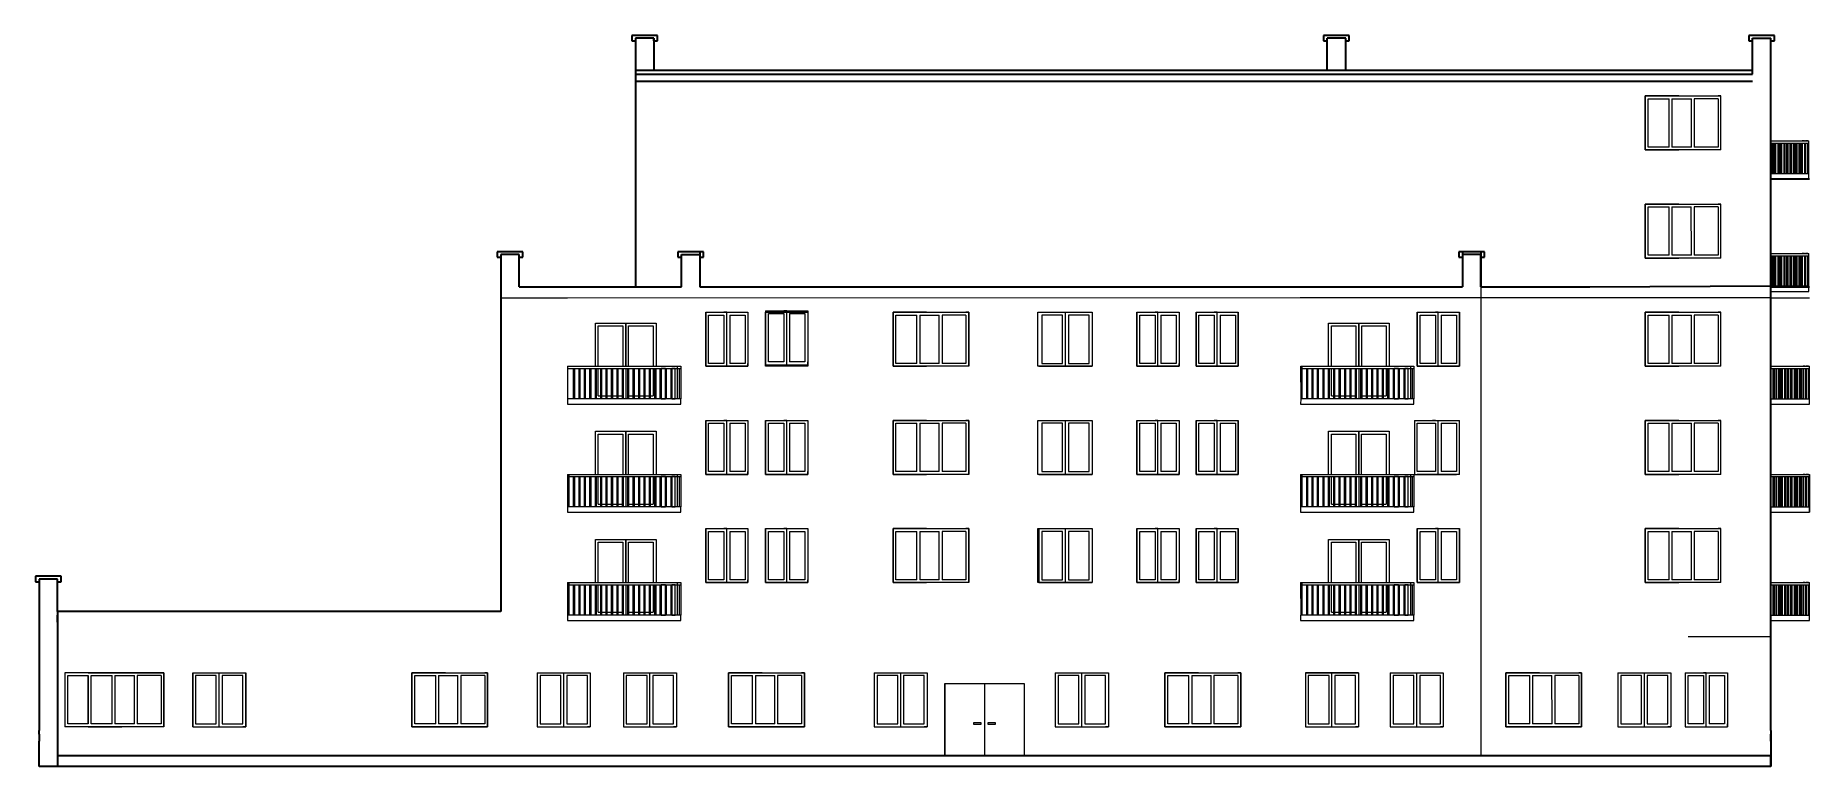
# Model space of a CAD drawing. Header units: millimetres. Extents: x -689206 to 4969298, y -1019800 to 703299.
# Drawn here: x 102676 to 151858, y -800686 to -780411 of the extents above; entities that cross this region are included whole.
import ezdxf

# ---------------------------------------------------------------- set-up
doc = ezdxf.new("R2010")
doc.units = ezdxf.units.MM
doc.layers.add('РАЗМЕРЫ', color=7, linetype='Continuous', lineweight=9)
doc.layers.add('фасад1', color=7, linetype='Continuous')

msp = doc.modelspace()

# ---------------------------------------------------------------- linework, layer by layer
at = {"layer": 'РАЗМЕРЫ', "linetype": 'ByBlock', "lineweight": 30, "ltscale": 35}
for p, q in [((119311.4, -780411.1), (119211.4, -780411.1)), ((119211.4, -780411.1), (119211.4, -780561.1)), ((119921.4, -780411.1), (119311.4, -780411.1)), ((119921.4, -780486.1), (119921.4, -780411.1)), ((119921.4, -780561.1), (119921.4, -780486.1)), ((138488.8, -780411.1), (138388.8, -780411.1)), ((138388.8, -780411.1), (138388.8, -780561.1)), ((139098.8, -780411.1), (138488.8, -780411.1)), ((139098.8, -780486.1), (139098.8, -780411.1)), ((139098.8, -780561.1), (139098.8, -780486.1)), ((150278.1, -780411.1), (150178.1, -780411.1)), ((150178.1, -780411.1), (150178.1, -780561.1)), ((150888.1, -780411.1), (150278.1, -780411.1)), ((150888.1, -780486.1), (150888.1, -780411.1)), ((150888.1, -780561.1), (150888.1, -780486.1)), ((119211.4, -780561.1), (119311.4, -780561.1)), ((119821.4, -780561.1), (119921.4, -780561.1)), ((138388.8, -780561.1), (138488.8, -780561.1)), ((138998.8, -780561.1), (139098.8, -780561.1)), ((150178.1, -780561.1), (150278.1, -780561.1)), ((150788.1, -780561.1), (150888.1, -780561.1)), ((115578.7, -786411.1), (115478.7, -786411.1)), ((115478.7, -786411.1), (115478.7, -786561.1)), ((116188.7, -786411.1), (115578.7, -786411.1)), ((116188.7, -786486.1), (116188.7, -786411.1)), ((120588.7, -786411.1), (120488.7, -786411.1)), ((120488.7, -786411.1), (120488.7, -786561.1)), ((121198.7, -786411.1), (120588.7, -786411.1)), ((121198.7, -786486.1), (121198.7, -786411.1)), ((142238.8, -786411.1), (142138.8, -786411.1)), ((142138.8, -786411.1), (142138.8, -786561.1)), ((142848.8, -786411.1), (142238.8, -786411.1)), ((142848.8, -786486.1), (142848.8, -786411.1)), ((115478.7, -786561.1), (115578.7, -786561.1)), ((116088.7, -786561.1), (116188.7, -786561.1)), ((116188.7, -786561.1), (116188.7, -786486.1)), ((120488.7, -786561.1), (120588.7, -786561.1)), ((121098.7, -786561.1), (121198.7, -786561.1)), ((121198.7, -786561.1), (121198.7, -786486.1)), ((142138.8, -786561.1), (142238.8, -786561.1)), ((142748.8, -786561.1), (142848.8, -786561.1)), ((142848.8, -786561.1), (142848.8, -786486.1)), ((102776.5, -795411.1), (102676.5, -795411.1)), ((102676.5, -795411.1), (102676.5, -795561.1)), ((102676.5, -795561.1), (102776.5, -795561.1)), ((103386.5, -795411.1), (102776.5, -795411.1)), ((103286.5, -795561.1), (103386.5, -795561.1)), ((103386.5, -795486.1), (103386.5, -795411.1)), ((103386.5, -795561.1), (103386.5, -795486.1))]:
    msp.add_line(p, q, dxfattribs=at)
at = {"layer": 'РАЗМЕРЫ', "lineweight": 30, "ltscale": 35}
for p, q in [((119311.4, -780486.1), (119311.4, -787386.1)), ((119821.4, -780486.1), (119311.4, -780486.1)), ((119821.4, -780561.1), (119821.4, -780486.1)), ((119821.4, -780486.1), (119821.4, -781386.1)), ((138998.8, -780486.1), (138488.8, -780486.1)), ((138488.8, -781386.1), (138488.8, -780486.1)), ((138998.8, -781386.1), (138998.8, -780486.1)), ((150278.1, -781386.1), (150278.1, -780486.1)), ((150278.1, -780486.1), (150788.1, -780486.1)), ((150788.1, -799686.1), (150788.1, -780486.1)), ((142238.8, -781386.1), (119311.4, -781386.1)), ((119311.4, -781486.1), (133078.7, -781486.1)), ((133078.7, -781486.1), (150278.1, -781486.1)), ((145768.1, -781386.1), (142238.8, -781386.1)), ((150278.1, -781386.1), (145768.1, -781386.1)), ((150278.1, -781486.1), (150278.1, -781386.1)), ((150278.1, -781686.1), (119311.4, -781686.1)), ((150788.1, -784386.1), (151858.1, -784386.1)), ((121098.7, -786411.1), (121098.7, -787386.1)), ((142238.8, -786411.1), (142238.8, -787386.1)), ((142748.8, -786411.1), (142748.8, -787386.1)), ((116088.7, -786486.1), (115578.7, -786486.1)), ((115578.7, -786486.1), (115578.7, -787386.1)), ((116088.7, -787386.1), (116088.7, -786486.1)), ((120588.7, -787386.1), (120588.7, -786486.1)), ((120588.7, -786486.1), (121098.7, -786486.1)), ((142748.8, -786486.1), (142238.8, -786486.1)), ((142748.8, -787386.1), (142748.8, -786486.1)), ((115578.7, -787386.1), (115578.7, -796386.1)), ((116088.7, -787386.1), (120588.7, -787386.1)), ((121098.7, -787386.1), (130415.9, -787386.1)), ((130415.9, -787386.1), (137220.7, -787386.1)), ((137220.7, -787386.1), (142238.8, -787386.1)), ((142748.8, -787386.1), (145768.1, -787386.1)), ((145768.1, -787386.1), (150768, -787358.9)), ((150788.1, -787386.1), (151858.1, -787386.1)), ((103286.5, -795486.1), (102776.5, -795486.1)), ((102776.5, -795486.1), (102776.5, -796386.1)), ((103286.5, -796386.1), (103286.5, -795486.1)), ((102776.5, -796386.1), (102776.5, -799686.1)), ((103286.5, -796386.1), (103286.5, -800686.1)), ((115578.7, -796386.1), (103286.5, -796386.1)), ((103286.5, -796686.1), (103286.5, -796486.1)), ((102776.5, -799786.1), (102776.5, -799686.1)), ((150788.1, -799686.1), (150788.1, -799786.1)), ((150788.1, -799686.1), (150788.1, -800686.1)), ((102776.5, -799786.1), (102776.5, -799986.1)), ((102776.5, -800686.1), (102776.5, -799986.1)), ((150788.1, -799986.1), (150788.1, -799786.1)), ((150788.1, -800386.1), (103286.5, -800386.1)), ((150788.1, -800686.1), (150788.1, -800386.1)), ((150788.1, -800686.1), (102776.5, -800686.1))]:
    msp.add_line(p, q, dxfattribs=at)
at = {"layer": 'РАЗМЕРЫ', "lineweight": 15, "ltscale": 35}
for p, q in [((147303.1, -782086.1), (149402.7, -782085.8)), ((147303.1, -782086.1), (149402.7, -782085.8)), ((147303.1, -783586.1), (147303.1, -782086.1)), ((147303.1, -783586.1), (147303.1, -782086.1)), ((147383.1, -783506.1), (147383.1, -782166.1)), ((147383.1, -782166.1), (147965, -782166.1)), ((147965.2, -783506), (147965, -782166.1)), ((148045, -782166.1), (148581.8, -782166)), ((148045, -782166.1), (148045.2, -783506)), ((148582, -783505.9), (148581.8, -782166)), ((149322.7, -782165.9), (148661.8, -782166)), ((148661.8, -782166), (148662, -783505.9)), ((149402.7, -782085.8), (149322.7, -782085.8)), ((149322.7, -782085.8), (149322.7, -782086.1)), ((149322.7, -782165.9), (149323, -783505.8)), ((149403.1, -783586.1), (149402.9, -782085.8)), ((149403.1, -783586.1), (149402.9, -782085.8)), ((150768, -783336.6), (151838, -783336.6)), ((150768, -783396.6), (151838, -783396.6)), ((150818.4, -783396.6), (150818.4, -784236.6)), ((150848.4, -783396.6), (150848.4, -784236.6)), ((150889.5, -784236.6), (150889.5, -783396.6)), ((150919.5, -783396.6), (150919.5, -784236.6)), ((150979.5, -783396.6), (150979.5, -784236.6)), ((151009.5, -783396.6), (151009.5, -784236.6)), ((151052.4, -784236.6), (151052.4, -783396.6)), ((151082.4, -783396.6), (151082.4, -784236.6)), ((151142.4, -783396.6), (151142.4, -784236.6)), ((151172.4, -783396.6), (151172.4, -784236.6)), ((151228.6, -784236.6), (151228.6, -783396.6)), ((151258.6, -783396.6), (151258.6, -784236.6)), ((151318.6, -784236.6), (151318.6, -783396.6)), ((151318.6, -783396.6), (151318.6, -784236.6)), ((151348.6, -783396.6), (151348.6, -784236.6)), ((151348.6, -783396.6), (151348.6, -784236.6)), ((151408.6, -783396.6), (151408.6, -784236.6)), ((151438.6, -783396.6), (151438.6, -784236.6)), ((151474.5, -784236.6), (151474.5, -783396.6)), ((151504.5, -783396.6), (151504.5, -784236.6)), ((151564.5, -783396.6), (151564.5, -784236.6)), ((151594.5, -783396.6), (151594.5, -784236.6)), ((151628, -784236.6), (151628, -783396.6)), ((151718, -783336.6), (151658, -783336.6)), ((151658, -783396.6), (151658, -784236.6)), ((151718, -783396.6), (151718, -784236.6)), ((151808, -783336.6), (151748, -783336.6)), ((151748, -783396.6), (151748, -784236.6)), ((151808, -784236.6), (151808, -783396.6)), ((151838, -784386.1), (151838, -783336.6)), ((149403.1, -783586.1), (147303.1, -783586.1)), ((149403.1, -783586.1), (147303.1, -783586.1)), ((147965.2, -783505.9), (147383.1, -783505.9)), ((148582, -783505.9), (148045.2, -783505.9)), ((149323, -783505.8), (148662, -783505.9)), ((150768, -784236.6), (151838, -784236.6)), ((150768, -784386.1), (151838, -784386.1)), ((150768, -784386.1), (151838, -784386.1)), ((151658, -784236.6), (151628, -784236.6)), ((151838, -784236.6), (151808, -784236.6)), ((147302.9, -785086.1), (149402.5, -785085.8)), ((147302.9, -785086.1), (149402.5, -785085.8)), ((147302.9, -786586.1), (147302.9, -785086.1)), ((147302.9, -786586.1), (147302.9, -785086.1)), ((147382.9, -786506.1), (147382.9, -785166.1)), ((147382.9, -785166.1), (147964.8, -785166.1)), ((147965, -786506), (147964.8, -785166.1)), ((148044.7, -785166.1), (148581.5, -785166)), ((148044.7, -785166.1), (148045, -786506)), ((148581.7, -786505.9), (148581.5, -785166)), ((149322.5, -785165.9), (148661.5, -785166)), ((148661.5, -785166), (148661.7, -786505.9)), ((149402.5, -785085.8), (149322.5, -785085.8)), ((149322.5, -785085.8), (149322.5, -785086.1)), ((149322.5, -785165.9), (149322.7, -786505.8)), ((149402.9, -786586.1), (149402.6, -785085.8)), ((149402.9, -786586.1), (149402.6, -785085.8)), ((149402.9, -786586.1), (147302.9, -786586.1)), ((149402.9, -786586.1), (147302.9, -786586.1)), ((147965, -786505.9), (147382.9, -786505.9)), ((148581.7, -786505.9), (148045, -786505.9)), ((149322.7, -786505.8), (148661.7, -786505.9)), ((150768, -786458.9), (151838, -786458.9)), ((150768, -786518.9), (151838, -786518.9)), ((150818.4, -786518.9), (150818.4, -787358.9)), ((150848.4, -786518.9), (150848.4, -787358.9)), ((150889.5, -787358.9), (150889.5, -786518.9)), ((150919.5, -786518.9), (150919.5, -787358.9)), ((150979.5, -786518.9), (150979.5, -787358.9)), ((151009.5, -786518.9), (151009.5, -787358.9)), ((151052.4, -787358.9), (151052.4, -786518.9)), ((151082.4, -786518.9), (151082.4, -787358.9)), ((151142.4, -786518.9), (151142.4, -787358.9)), ((151172.4, -786518.9), (151172.4, -787358.9)), ((151228.6, -787358.9), (151228.6, -786518.9)), ((151258.6, -786518.9), (151258.6, -787358.9)), ((151318.6, -787358.9), (151318.6, -786518.9)), ((151318.6, -786518.9), (151318.6, -787358.9)), ((151348.6, -786518.9), (151348.6, -787358.9)), ((151348.6, -786518.9), (151348.6, -787358.9)), ((151408.6, -786518.9), (151408.6, -787358.9)), ((151438.6, -786518.9), (151438.6, -787358.9)), ((151474.5, -787358.9), (151474.5, -786518.9)), ((151504.5, -786518.9), (151504.5, -787358.9)), ((151564.5, -786518.9), (151564.5, -787358.9)), ((151594.5, -786518.9), (151594.5, -787358.9)), ((151628, -787358.9), (151628, -786518.9)), ((151718, -786458.9), (151658, -786458.9)), ((151658, -786518.9), (151658, -787358.9)), ((151718, -786518.9), (151718, -787358.9)), ((151808, -786458.9), (151748, -786458.9)), ((151748, -786518.9), (151748, -787358.9)), ((151808, -787358.9), (151808, -786518.9)), ((151838, -787508.5), (151838, -786458.9)), ((142748.8, -787386.1), (142748.8, -800386.1)), ((150768, -787358.9), (151838, -787358.9)), ((151658, -787358.9), (151628, -787358.9)), ((151838, -787358.9), (151808, -787358.9)), ((117428.4, -787694.9), (115578.7, -787694.9)), ((137750.7, -787686.1), (117428.4, -787694.9)), ((140890.7, -787687.8), (137738.7, -787686.1)), ((150788.1, -787686.1), (140890.7, -787687.8)), ((150768, -787508.5), (151838, -787508.5)), ((150768, -787508.5), (151838, -787508.5)), ((150788.1, -787686.1), (151858.1, -787686.1)), ((121258.9, -789586.1), (121258.9, -788086.1)), ((121258.9, -788086.1), (122428.9, -788086.1)), ((121258.9, -788086.1), (121258.9, -789586.1)), ((121258.9, -788086.1), (122428.9, -788086.1)), ((121338.9, -789506.1), (121338.9, -788166.1)), ((121338.9, -788166.1), (121763.9, -788166.1)), ((121843.9, -788086.1), (121763.9, -788086.1)), ((121763.9, -788166.1), (121763.9, -789506.1)), ((121843.9, -789586.1), (121843.9, -788086.1)), ((121843.9, -788086.1), (121923.9, -788086.1)), ((121923.9, -788166.1), (122348.9, -788166.1)), ((121923.9, -788166.1), (121923.9, -789506.1)), ((122348.9, -788166.1), (122348.9, -789506.1)), ((122428.9, -788086.1), (122428.9, -789586.1)), ((122428.9, -788086.1), (122428.9, -789586.1)), ((122918.8, -788046.1), (122918.8, -789546.1)), ((122918.8, -788046.1), (124088.8, -788046.1)), ((122918.8, -789586.1), (122918.8, -788086.1)), ((122918.8, -788086.1), (124088.8, -788086.1)), ((122998.8, -789466.1), (122998.8, -788126.1)), ((122998.8, -788126.1), (123423.8, -788126.1)), ((123503.8, -788046.1), (123423.8, -788046.1)), ((123423.8, -788126.1), (123423.8, -789466.1)), ((123503.8, -789546.1), (123503.8, -788046.1)), ((123503.8, -788046.1), (123583.8, -788046.1)), ((123583.8, -788126.1), (124008.8, -788126.1)), ((123583.8, -788126.1), (123583.8, -789466.1)), ((124008.8, -788126.1), (124008.8, -789466.1)), ((124088.8, -788046.1), (124088.8, -789546.1)), ((124088.8, -788086.1), (124088.8, -789586.1)), ((126450.5, -788086.1), (128550.1, -788085.8)), ((126450.5, -789586.1), (126450.5, -788086.1)), ((126450.5, -788086.1), (128550.5, -788086.1)), ((126450.5, -789586.1), (126450.5, -788086.1)), ((126530.5, -789506.1), (126530.5, -788166.1)), ((126530.5, -788166.1), (127112.4, -788166.1)), ((127112.6, -789506), (127112.4, -788166.1)), ((127192.4, -788166.1), (127729.2, -788166)), ((127192.4, -788166.1), (127192.6, -789506)), ((127729.4, -789505.9), (127729.2, -788166)), ((128470.1, -788165.9), (127809.2, -788166)), ((127809.2, -788166), (127809.4, -789505.9)), ((128550.1, -788085.8), (128470.1, -788085.8)), ((128470.1, -788085.8), (128470.1, -788086.1)), ((128470.1, -788165.9), (128470.4, -789505.8)), ((128550.5, -789586.1), (128550.3, -788085.8)), ((128550.5, -788086.1), (128550.5, -789586.1)), ((130466.8, -789586.1), (130466.8, -788086.1)), ((130466.8, -788086.1), (131966.8, -788086.1)), ((130496.8, -788086.1), (131966.8, -788086.1)), ((131151.8, -788166.1), (130576.8, -788166.1)), ((130576.8, -788166.1), (130576.8, -789506.1)), ((131151.8, -789506.1), (131151.8, -788166.1)), ((131231.8, -789586.1), (131231.8, -788086.1)), ((131886.8, -788166.1), (131311.8, -788166.1)), ((131311.8, -788166.1), (131311.8, -789506.1)), ((131886.8, -789506.1), (131886.8, -788166.1)), ((131966.8, -788086), (131966.8, -789586.1)), ((131966.8, -788086.1), (131966.8, -789586.1)), ((133210.5, -789586.1), (133210.5, -788086)), ((133210.5, -788086), (134380.5, -788086)), ((133210.5, -788086.1), (133210.5, -789586.1)), ((133210.5, -788086.1), (134380.5, -788086.1)), ((133290.5, -789506.1), (133290.5, -788166.1)), ((133290.5, -788166.1), (133715.5, -788166.1)), ((133795.5, -788086.1), (133715.5, -788086.1)), ((133715.5, -788166.1), (133715.5, -789506.1)), ((133795.5, -789586.1), (133795.5, -788086.1)), ((133795.5, -788086.1), (133875.5, -788086.1)), ((133875.5, -788166.1), (134300.5, -788166.1)), ((133875.5, -788166.1), (133875.5, -789506.1)), ((134300.5, -788166.1), (134300.5, -789506.1)), ((134380.5, -788086), (134380.5, -789586.1)), ((134380.5, -788086.1), (134380.5, -789586.1)), ((134851.1, -789586.1), (134851.1, -788086.1)), ((134851.1, -788086.1), (136021.7, -788086.4)), ((134851.7, -788086.4), (134851.7, -789586.4)), ((134851.7, -788086.4), (136021.7, -788086.4)), ((134931.7, -789506.4), (134931.7, -788166.4)), ((134931.7, -788166.4), (135356.7, -788166.4)), ((135436.7, -788086.4), (135356.7, -788086.4)), ((135356.7, -788166.4), (135356.7, -789506.4)), ((135436.7, -789586.4), (135436.7, -788086.4)), ((135436.7, -788086.4), (135516.7, -788086.4)), ((135516.7, -788166.4), (135941.7, -788166.4)), ((135516.7, -788166.4), (135516.7, -789506.4)), ((135941.7, -788166.4), (135941.7, -789506.4)), ((136021.7, -789586.4), (136021.7, -788086.4)), ((136021.7, -788086.4), (136021.7, -789586.4)), ((140982.7, -789586.1), (140982.7, -788086.1)), ((140982.7, -788086.1), (142152.7, -788086.1)), ((140982.7, -788086.1), (140982.7, -789586.1)), ((140982.7, -788086.1), (142152.7, -788086.1)), ((141062.7, -789506.1), (141062.7, -788166.1)), ((141062.7, -788166.1), (141487.7, -788166.1)), ((141567.7, -788086.1), (141487.7, -788086.1)), ((141487.7, -788166.1), (141487.7, -789506.1)), ((141567.7, -789586.1), (141567.7, -788086.1)), ((141567.7, -788086.1), (141647.7, -788086.1)), ((141647.7, -788166.1), (142072.7, -788166.1)), ((141647.7, -788166.1), (141647.7, -789506.1)), ((142072.7, -788166.1), (142072.7, -789506.1)), ((142152.7, -789586.1), (142152.7, -788086.1)), ((142152.7, -788086.1), (142152.7, -789586.1)), ((147303.1, -788086.1), (149402.7, -788085.8)), ((147303.1, -788086.1), (149402.7, -788085.8)), ((147303.1, -789586.1), (147303.1, -788086.1)), ((147303.1, -789586.1), (147303.1, -788086.1)), ((147383.1, -789506.1), (147383.1, -788166.1)), ((147383.1, -788166.1), (147965, -788166.1)), ((147965.2, -789506), (147965, -788166.1)), ((148045, -788166.1), (148581.8, -788166)), ((148045, -788166.1), (148045.2, -789506)), ((148582, -789505.9), (148581.8, -788166)), ((149322.7, -788165.9), (148661.8, -788166)), ((148661.8, -788166), (148662, -789505.9)), ((149402.7, -788085.8), (149322.7, -788085.8)), ((149322.7, -788085.8), (149322.7, -788086.1)), ((149322.7, -788165.9), (149323, -789505.8)), ((149403.1, -789586.1), (149402.9, -788085.8)), ((149403.1, -789586.1), (149402.9, -788085.8)), ((117428.4, -789586.2), (117428.8, -790487.5)), ((120409.5, -789646.1), (120568.4, -789646.1)), ((120517.6, -789646.1), (120518, -790486.2)), ((120568.4, -789586.1), (120568.8, -790486.1)), ((122428.9, -789586.1), (121258.9, -789586.1)), ((121258.9, -789586.1), (122428.9, -789586.1)), ((121763.9, -789506.1), (121338.9, -789506.1)), ((122348.9, -789506.1), (121923.9, -789506.1)), ((122428.9, -789586.1), (122428.9, -789506.1)), ((122918.8, -789546.1), (124088.8, -789546.1)), ((124088.8, -789586.1), (122918.8, -789586.1)), ((123423.8, -789466.1), (122998.8, -789466.1)), ((124008.8, -789466.1), (123583.8, -789466.1)), ((124088.8, -789546.1), (124088.8, -789466.1)), ((128550.5, -789586.1), (126450.5, -789586.1)), ((128550.5, -789586.1), (126450.5, -789586.1)), ((127112.6, -789505.9), (126530.5, -789505.9)), ((127729.4, -789505.9), (127192.6, -789505.9)), ((128470.4, -789505.8), (127809.4, -789505.9)), ((131966.8, -789586.1), (130466.8, -789586.1)), ((130496.8, -789586.1), (131966.8, -789586.1)), ((130576.8, -789506.1), (131151.8, -789506.1)), ((131311.8, -789506.1), (131886.8, -789506.1)), ((131966.8, -789586.1), (131886.8, -789586.1)), ((134380.5, -789586.1), (133210.5, -789586.1)), ((133210.5, -789586.1), (134380.5, -789586.1)), ((133715.5, -789506.1), (133290.5, -789506.1)), ((134300.5, -789506.1), (133875.5, -789506.1)), ((134380.5, -789586.1), (134380.5, -789506.1)), ((136021.1, -789586.1), (134851.1, -789586.1)), ((134851.7, -789586.4), (136021.7, -789586.4)), ((135356.7, -789506.4), (134931.7, -789506.4)), ((135941.7, -789506.4), (135516.7, -789506.4)), ((136021.7, -789586.4), (136021.7, -789506.4)), ((137751, -789586.2), (137751.4, -790487.5)), ((140732.6, -789646.1), (140891.6, -789646.1)), ((140840.8, -789646.1), (140841.1, -790486.2)), ((140891, -789586.1), (140891.4, -790486.1)), ((142152.7, -789586.1), (140982.7, -789586.1)), ((140982.7, -789586.1), (142152.7, -789586.1)), ((141487.7, -789506.1), (141062.7, -789506.1)), ((142072.7, -789506.1), (141647.7, -789506.1)), ((142152.7, -789586.1), (142152.7, -789506.1)), ((149403.1, -789586.1), (147303.1, -789586.1)), ((149403.1, -789586.1), (147303.1, -789586.1)), ((147965.2, -789505.9), (147383.1, -789505.9)), ((148582, -789505.9), (148045.2, -789505.9)), ((149323, -789505.8), (148662, -789505.9)), ((150788.1, -789586.1), (151858.1, -789586.1)), ((150788.1, -789646.1), (151858.1, -789646.1)), ((150838.5, -789646.1), (150838.5, -790486.1)), ((150868.5, -789646.1), (150868.5, -790486.1)), ((150909.7, -790486.1), (150909.7, -789646.1)), ((150939.7, -789646.1), (150939.7, -790486.1)), ((150999.7, -789646.1), (150999.7, -790486.1)), ((151029.7, -789646.1), (151029.7, -790486.1)), ((151072.5, -790486.1), (151072.5, -789646.1)), ((151102.5, -789646.1), (151102.5, -790486.1)), ((151162.5, -789646.1), (151162.5, -790486.1)), ((151192.5, -789646.1), (151192.5, -790486.1)), ((151248.7, -790486.1), (151248.7, -789646.1)), ((151278.7, -789646.1), (151278.7, -790486.1)), ((151338.7, -790486.1), (151338.7, -789646.1)), ((151338.7, -789646.1), (151338.7, -790486.1)), ((151368.7, -789646.1), (151368.7, -790486.1)), ((151368.7, -789646.1), (151368.7, -790486.1)), ((151428.7, -789646.1), (151428.7, -790486.1)), ((151458.7, -789646.1), (151458.7, -790486.1)), ((151494.6, -790486.1), (151494.6, -789646.1)), ((151524.6, -789646.1), (151524.6, -790486.1)), ((151584.6, -789646.1), (151584.6, -790486.1)), ((151614.6, -789646.1), (151614.6, -790486.1)), ((151648.1, -790486.1), (151648.1, -789646.1)), ((151738.1, -789586.1), (151678.1, -789586.1)), ((151678.1, -789646.1), (151678.1, -790486.1)), ((151738.1, -789646.1), (151738.1, -790486.1)), ((151828.1, -789586.1), (151768.1, -789586.1)), ((151768.1, -789646.1), (151768.1, -790486.1)), ((151828.1, -790486.1), (151828.1, -789646.1)), ((151858.1, -790635.7), (151858.1, -789586.1)), ((150788.1, -790486.1), (151858.1, -790486.1)), ((150788.1, -790635.7), (151858.1, -790635.7)), ((150788.1, -790635.7), (151858.1, -790635.7)), ((151678.1, -790486.1), (151648.1, -790486.1)), ((151858.1, -790486.1), (151828.1, -790486.1)), ((121258.9, -792586.1), (121258.9, -791086.1)), ((121258.9, -791086.1), (122428.9, -791086.1)), ((121258.9, -791086.1), (121258.9, -792586.1)), ((121258.9, -791086.1), (122428.9, -791086.1)), ((121338.9, -792506.1), (121338.9, -791166.1)), ((121338.9, -791166.1), (121763.9, -791166.1)), ((121843.9, -791086.1), (121763.9, -791086.1)), ((121763.9, -791166.1), (121763.9, -792506.1)), ((121843.9, -792586.1), (121843.9, -791086.1)), ((121843.9, -791086.1), (121923.9, -791086.1)), ((121923.9, -791166.1), (122348.9, -791166.1)), ((121923.9, -791166.1), (121923.9, -792506.1)), ((122348.9, -791166.1), (122348.9, -792506.1)), ((122428.9, -791086.1), (122428.9, -792586.1)), ((122428.9, -791086.1), (122428.9, -792586.1)), ((122918.8, -792586.1), (122918.8, -791086.1)), ((122918.8, -791086.1), (124088.8, -791086.1)), ((122918.8, -791086.1), (122918.8, -792586.1)), ((122918.8, -791086.1), (124088.8, -791086.1)), ((122998.8, -792506.1), (122998.8, -791166.1)), ((122998.8, -791166.1), (123423.8, -791166.1)), ((123503.8, -791086.1), (123423.8, -791086.1)), ((123423.8, -791166.1), (123423.8, -792506.1)), ((123503.8, -792586.1), (123503.8, -791086.1)), ((123503.8, -791086.1), (123583.8, -791086.1)), ((123583.8, -791166.1), (124008.8, -791166.1)), ((123583.8, -791166.1), (123583.8, -792506.1)), ((124008.8, -791166.1), (124008.8, -792506.1)), ((124088.8, -791086.1), (124088.8, -792586.1)), ((124088.8, -791086.1), (124088.8, -792586.1)), ((126450.5, -791086.1), (128550.1, -791085.8)), ((126450.5, -792586.1), (126450.5, -791086.1)), ((126450.5, -791086.1), (128550.5, -791086.1)), ((126450.5, -792586.1), (126450.5, -791086.1)), ((126530.5, -792506.1), (126530.5, -791166.1)), ((126530.5, -791166.1), (127112.4, -791166.1)), ((127112.6, -792506), (127112.4, -791166.1)), ((127192.4, -791166.1), (127729.2, -791166)), ((127192.4, -791166.1), (127192.6, -792506)), ((127729.4, -792505.9), (127729.2, -791166)), ((128470.1, -791165.9), (127809.2, -791166)), ((127809.2, -791166), (127809.4, -792505.9)), ((128550.1, -791085.8), (128470.1, -791085.8)), ((128470.1, -791085.8), (128470.1, -791086.1)), ((128470.1, -791165.9), (128470.4, -792505.8)), ((128550.5, -792586.1), (128550.3, -791085.8)), ((128550.5, -791086.1), (128550.5, -792586.1)), ((130466.8, -792586.1), (130466.8, -791086.1)), ((130466.8, -791086.1), (131966.8, -791086.1)), ((130496.8, -791086.1), (131966.8, -791086.1)), ((131151.8, -791166.1), (130576.8, -791166.1)), ((130576.8, -791166.1), (130576.8, -792506.1)), ((131151.8, -792506.1), (131151.8, -791166.1)), ((131231.8, -792586.1), (131231.8, -791086.1)), ((131886.8, -791166.1), (131311.8, -791166.1)), ((131311.8, -791166.1), (131311.8, -792506.1)), ((131886.8, -792506.1), (131886.8, -791166.1)), ((131966.8, -791086), (131966.8, -792586.1)), ((131966.8, -791086.1), (131966.8, -792586.1)), ((133210.5, -792586.1), (133210.5, -791086)), ((133210.5, -791086), (134380.5, -791086)), ((133210.5, -791086.1), (133210.5, -792586.1)), ((133210.5, -791086.1), (134380.5, -791086.1)), ((133290.5, -792506.1), (133290.5, -791166.1)), ((133290.5, -791166.1), (133715.5, -791166.1)), ((133795.5, -791086.1), (133715.5, -791086.1)), ((133715.5, -791166.1), (133715.5, -792506.1)), ((133795.5, -792586.1), (133795.5, -791086.1)), ((133795.5, -791086.1), (133875.5, -791086.1)), ((133875.5, -791166.1), (134300.5, -791166.1)), ((133875.5, -791166.1), (133875.5, -792506.1)), ((134300.5, -791166.1), (134300.5, -792506.1)), ((134380.5, -791086), (134380.5, -792586.1)), ((134380.5, -791086.1), (134380.5, -792586.1)), ((134851.1, -792586.1), (134851.1, -791086.1)), ((134851.1, -791086.1), (136021.7, -791086.4)), ((134851.7, -791086.4), (134851.7, -792586.4)), ((134851.7, -791086.4), (136021.7, -791086.4)), ((134931.7, -792506.4), (134931.7, -791166.4)), ((134931.7, -791166.4), (135356.7, -791166.4)), ((135436.7, -791086.4), (135356.7, -791086.4)), ((135356.7, -791166.4), (135356.7, -792506.4)), ((135436.7, -792586.4), (135436.7, -791086.4)), ((135436.7, -791086.4), (135516.7, -791086.4)), ((135516.7, -791166.4), (135941.7, -791166.4)), ((135516.7, -791166.4), (135516.7, -792506.4)), ((135941.7, -791166.4), (135941.7, -792506.4)), ((136021.7, -792586.4), (136021.7, -791086.4)), ((136021.7, -791086.4), (136021.7, -792586.4)), ((140902.7, -791086.1), (140902.7, -792586.1)), ((140902.7, -791086.1), (142072.7, -791086.1)), ((140982.7, -791086.1), (142152.7, -791086.1)), ((140982.7, -792506.1), (140982.7, -791166.1)), ((140982.7, -792506.1), (140982.7, -791166.1)), ((140982.7, -791166.1), (141484.6, -791166.1)), ((141487.7, -791086.1), (141407.7, -791086.1)), ((141484.6, -791166.1), (141484.6, -792506.1)), ((141487.7, -791086.1), (141567.7, -791086.1)), ((141564.6, -792586.1), (141564.6, -791086.1)), ((141644.6, -791166.1), (142069.6, -791166.1)), ((141644.6, -791166.1), (141644.6, -792506.1)), ((142069.6, -791166.1), (142069.6, -792506.1)), ((142152.7, -792586.1), (142152.7, -791086.1)), ((147303.1, -791086.1), (149402.7, -791085.8)), ((147303.1, -791086.1), (149402.7, -791085.8)), ((147303.1, -792586.1), (147303.1, -791086.1)), ((147303.1, -792586.1), (147303.1, -791086.1)), ((147383.1, -792506.1), (147383.1, -791166.1)), ((147383.1, -791166.1), (147965, -791166.1)), ((147965.2, -792506), (147965, -791166.1)), ((148045, -791166.1), (148581.8, -791166)), ((148045, -791166.1), (148045.2, -792506)), ((148582, -792505.9), (148581.8, -791166)), ((149322.7, -791165.9), (148661.8, -791166)), ((148661.8, -791166), (148662, -792505.9)), ((149402.7, -791085.8), (149322.7, -791085.8)), ((149322.7, -791085.8), (149322.7, -791086.1)), ((149322.7, -791165.9), (149323, -792505.8)), ((149403.1, -792586.1), (149402.9, -791085.8)), ((149403.1, -792586.1), (149402.9, -791085.8)), ((117428.4, -792586.2), (117428.8, -793487.5)), ((120409.5, -792646.2), (120568.4, -792646.1)), ((120517.6, -792646.1), (120518, -793486.2)), ((120568.4, -792586.1), (120568.8, -793486.1)), ((122428.9, -792586.1), (121258.9, -792586.1)), ((121258.9, -792586.1), (122428.9, -792586.1)), ((121763.9, -792506.1), (121338.9, -792506.1)), ((122348.9, -792506.1), (121923.9, -792506.1)), ((122428.9, -792586.1), (122428.9, -792506.1)), ((124088.8, -792586.1), (122918.8, -792586.1)), ((122918.8, -792586.1), (124088.8, -792586.1)), ((123423.8, -792506.1), (122998.8, -792506.1)), ((124008.8, -792506.1), (123583.8, -792506.1)), ((124088.8, -792586.1), (124088.8, -792506.1)), ((128550.5, -792586.1), (126450.5, -792586.1)), ((128550.5, -792586.1), (126450.5, -792586.1)), ((127112.6, -792505.9), (126530.5, -792505.9)), ((127729.4, -792505.9), (127192.6, -792505.9)), ((128470.4, -792505.8), (127809.4, -792505.9)), ((131966.8, -792586.1), (130466.8, -792586.1)), ((130496.8, -792586.1), (131966.8, -792586.1)), ((130576.8, -792506.1), (131151.8, -792506.1)), ((131311.8, -792506.1), (131886.8, -792506.1)), ((131966.8, -792586.1), (131886.8, -792586.1)), ((134380.5, -792586.1), (133210.5, -792586.1)), ((133210.5, -792586.1), (134380.5, -792586.1)), ((133715.5, -792506.1), (133290.5, -792506.1)), ((134300.5, -792506.1), (133875.5, -792506.1)), ((134380.5, -792586.1), (134380.5, -792506.1)), ((136021.1, -792586.1), (134851.1, -792586.1)), ((134851.7, -792586.4), (136021.7, -792586.4)), ((135356.7, -792506.4), (134931.7, -792506.4)), ((135941.7, -792506.4), (135516.7, -792506.4)), ((136021.7, -792586.4), (136021.7, -792506.4)), ((137750.5, -792585.9), (137750.9, -793487.2)), ((140731.6, -792645.9), (140890.5, -792645.8)), ((140839.7, -792645.9), (140840.1, -793485.9)), ((140890.5, -792585.9), (140890.9, -793485.9)), ((140902.7, -792586.1), (142072.7, -792586.1)), ((141484.6, -792506.1), (140982.7, -792506.1)), ((142152.7, -792586.1), (140982.7, -792586.1)), ((142069.6, -792506.1), (141644.6, -792506.1)), ((149403.1, -792586.1), (147303.1, -792586.1)), ((149403.1, -792586.1), (147303.1, -792586.1)), ((147965.2, -792505.9), (147383.1, -792505.9)), ((148582, -792505.9), (148045.2, -792505.9)), ((149323, -792505.8), (148662, -792505.9)), ((150788.1, -792585.9), (151858.1, -792585.9)), ((150788.1, -792585.9), (151858.1, -792585.9)), ((150788.1, -792645.8), (151858.1, -792645.8)), ((150838.5, -792645.8), (150838.5, -793485.9)), ((150868.5, -792645.8), (150868.5, -793485.9)), ((150909.7, -793485.9), (150909.7, -792645.8)), ((150939.7, -792645.8), (150939.7, -793485.9)), ((150999.7, -792645.8), (150999.7, -793485.9)), ((151029.7, -792645.8), (151029.7, -793485.9)), ((151072.5, -793485.9), (151072.5, -792645.8)), ((151102.5, -792645.8), (151102.5, -793485.9)), ((151162.5, -792645.8), (151162.5, -793485.9)), ((151192.5, -792645.8), (151192.5, -793485.9)), ((151248.7, -793485.9), (151248.7, -792645.8)), ((151278.7, -792645.8), (151278.7, -793485.9)), ((151338.7, -793485.9), (151338.7, -792645.8)), ((151338.7, -792645.8), (151338.7, -793485.9)), ((151368.7, -792645.8), (151368.7, -793485.9)), ((151368.7, -792645.8), (151368.7, -793485.9)), ((151428.7, -792645.8), (151428.7, -793485.9)), ((151458.7, -792645.8), (151458.7, -793485.9)), ((151494.6, -793485.9), (151494.6, -792645.8)), ((151524.6, -792645.8), (151524.6, -793485.9)), ((151584.6, -792645.8), (151584.6, -793485.9)), ((151614.6, -792645.8), (151614.6, -793485.9)), ((151648.1, -793485.9), (151648.1, -792645.8)), ((151738.1, -792585.9), (151678.1, -792585.9)), ((151678.1, -792645.8), (151678.1, -793485.9)), ((151738.1, -792645.8), (151738.1, -793485.9)), ((151828.1, -792585.9), (151768.1, -792585.9)), ((151768.1, -792645.8), (151768.1, -793485.9)), ((151828.1, -793485.9), (151828.1, -792645.8)), ((151858.1, -792585.9), (151858.1, -793635.4)), ((151858.1, -793635.4), (151858.1, -792585.9)), ((150788.1, -793485.9), (151858.1, -793485.9)), ((150788.1, -793485.9), (151858.1, -793485.9)), ((150788.1, -793635.4), (151858.1, -793635.4)), ((150788.1, -793635.4), (151858.1, -793635.4)), ((151678.1, -793485.9), (151648.1, -793485.9)), ((151858.1, -793485.9), (151828.1, -793485.9)), ((121258.9, -795586.1), (121258.9, -794086.1)), ((121258.9, -794086.1), (122428.9, -794086.1)), ((121258.9, -794086.1), (121258.9, -795586.1)), ((121258.9, -794086.1), (122428.9, -794086.1)), ((121338.9, -795506.1), (121338.9, -794166.1)), ((121338.9, -794166.1), (121763.9, -794166.1)), ((121843.9, -794086.1), (121763.9, -794086.1)), ((121763.9, -794166.1), (121763.9, -795506.1)), ((121843.9, -795586.1), (121843.9, -794086.1)), ((121843.9, -794086.1), (121923.9, -794086.1)), ((121923.9, -794166.1), (122348.9, -794166.1)), ((121923.9, -794166.1), (121923.9, -795506.1)), ((122348.9, -794166.1), (122348.9, -795506.1)), ((122428.9, -794086.1), (122428.9, -795586.1)), ((122428.9, -794086.1), (122428.9, -795586.1)), ((122918.8, -795586.1), (122918.8, -794086.1)), ((122918.8, -794086.1), (124088.8, -794086.1)), ((122918.8, -794086.1), (122918.8, -795586.1)), ((122918.8, -794086.1), (124088.8, -794086.1)), ((122998.8, -795506.1), (122998.8, -794166.1)), ((122998.8, -794166.1), (123423.8, -794166.1)), ((123503.8, -794086.1), (123423.8, -794086.1)), ((123423.8, -794166.1), (123423.8, -795506.1)), ((123503.8, -795586.1), (123503.8, -794086.1)), ((123503.8, -794086.1), (123583.8, -794086.1)), ((123583.8, -794166.1), (124008.8, -794166.1)), ((123583.8, -794166.1), (123583.8, -795506.1)), ((124008.8, -794166.1), (124008.8, -795506.1)), ((124088.8, -794086.1), (124088.8, -795586.1)), ((124088.8, -794086.1), (124088.8, -795586.1)), ((126450.5, -794086.1), (128550.1, -794085.8)), ((126450.5, -795586.1), (126450.5, -794086.1)), ((126450.5, -794086.1), (128550.5, -794086.1)), ((126450.5, -795586.1), (126450.5, -794086.1)), ((126530.5, -795506.1), (126530.5, -794166.1)), ((126530.5, -794166.1), (127112.4, -794166.1)), ((127112.6, -795506), (127112.4, -794166.1)), ((127192.4, -794166.1), (127729.2, -794166)), ((127192.4, -794166.1), (127192.6, -795506)), ((127729.4, -795505.9), (127729.2, -794166)), ((128470.1, -794165.9), (127809.2, -794166)), ((127809.2, -794166), (127809.4, -795505.9)), ((128550.1, -794085.8), (128470.1, -794085.8)), ((128470.1, -794085.8), (128470.1, -794086.1)), ((128470.1, -794165.9), (128470.4, -795505.8)), ((128550.5, -795586.1), (128550.3, -794085.8)), ((128550.5, -794086.1), (128550.5, -795586.1)), ((130466.8, -795586.1), (130466.8, -794086.1)), ((130466.8, -794086.1), (131966.8, -794086.1)), ((130496.8, -794086.1), (130496.8, -795586.1)), ((130496.8, -794086.1), (131966.8, -794086.1)), ((131151.8, -794166.1), (130576.8, -794166.1)), ((130576.8, -794166.1), (130576.8, -795506.1)), ((131151.8, -795506.1), (131151.8, -794166.1)), ((131231.8, -795586.1), (131231.8, -794086.1)), ((131886.8, -794166.1), (131311.8, -794166.1)), ((131311.8, -794166.1), (131311.8, -795506.1)), ((131886.8, -795506.1), (131886.8, -794166.1)), ((131966.8, -794086), (131966.8, -795586.1)), ((131966.8, -794086.1), (131966.8, -795586.1)), ((133210.5, -795586.1), (133210.5, -794086)), ((133210.5, -794086), (134380.5, -794086)), ((133210.5, -794086.4), (133210.5, -795586.4)), ((133210.5, -794086.4), (134380.5, -794086.4)), ((133290.5, -795506.4), (133290.5, -794166.4)), ((133290.5, -794166.4), (133715.5, -794166.4)), ((133795.5, -794086.4), (133715.5, -794086.4)), ((133715.5, -794166.4), (133715.5, -795506.4)), ((133795.5, -795586.4), (133795.5, -794086.4)), ((133795.5, -794086.4), (133875.5, -794086.4)), ((133875.5, -794166.4), (134300.5, -794166.4)), ((133875.5, -794166.4), (133875.5, -795506.4)), ((134300.5, -794166.4), (134300.5, -795506.4)), ((134380.5, -794086), (134380.5, -795586.1)), ((134380.5, -794086.4), (134380.5, -795586.4)), ((134851.1, -795586.1), (134851.1, -794086.1)), ((134851.1, -794086.1), (136021.7, -794086.4)), ((134851.1, -794086.1), (134851.1, -795586.1)), ((134851.1, -794086.1), (136021.1, -794086.1)), ((134931.1, -795506.1), (134931.1, -794166.1)), ((134931.1, -794166.1), (135356.1, -794166.1)), ((135436.1, -794086.1), (135356.1, -794086.1)), ((135356.1, -794166.1), (135356.1, -795506.1)), ((135436.1, -795586.1), (135436.1, -794086.1)), ((135436.1, -794086.1), (135516.1, -794086.1)), ((135516.1, -794166.1), (135941.1, -794166.1)), ((135516.1, -794166.1), (135516.1, -795506.1)), ((135941.1, -794166.1), (135941.1, -795506.1)), ((136021.1, -794086.1), (136021.1, -795586.1)), ((136021.7, -795586.4), (136021.7, -794086.4)), ((140982.7, -795586.1), (140982.7, -794086.1)), ((140982.7, -794086.1), (142152.7, -794086.1)), ((140982.7, -794086.1), (140982.7, -795586.1)), ((140982.7, -794086.1), (142152.7, -794086.1)), ((141062.7, -795506.1), (141062.7, -794166.1)), ((141062.7, -794166.1), (141487.7, -794166.1)), ((141567.7, -794086.1), (141487.7, -794086.1)), ((141487.7, -794166.1), (141487.7, -795506.1)), ((141567.7, -795586.1), (141567.7, -794086.1)), ((141567.7, -794086.1), (141647.7, -794086.1)), ((141647.7, -794166.1), (142072.7, -794166.1)), ((141647.7, -794166.1), (141647.7, -795506.1)), ((142072.7, -794166.1), (142072.7, -795506.1)), ((142152.7, -795586.1), (142152.7, -794086.1)), ((142152.7, -794086.1), (142152.7, -795586.1)), ((147303.1, -794086.1), (149402.7, -794085.8)), ((147303.1, -795586.1), (147303.1, -794086.1)), ((147383.1, -795506.1), (147383.1, -794166.1)), ((147383.1, -794166.1), (147965, -794166.1)), ((147965.2, -795506), (147965, -794166.1)), ((148045, -794166.1), (148581.8, -794166)), ((148045, -794166.1), (148045.2, -795506)), ((148582, -795505.9), (148581.8, -794166)), ((149322.7, -794165.9), (148661.8, -794166)), ((148661.8, -794166), (148662, -795505.9)), ((149402.7, -794085.8), (149322.7, -794085.8)), ((149322.7, -794085.8), (149322.7, -794086.1)), ((149322.7, -794165.9), (149323, -795505.8)), ((149403.1, -795586.1), (149402.9, -794085.8)), ((117428.4, -795585.9), (117428.8, -796487.2)), ((120409.5, -795645.9), (120568.4, -795645.8)), ((120517.6, -795645.9), (120518, -796485.9)), ((120568.4, -795585.9), (120568.8, -796485.9)), ((122428.9, -795586.1), (121258.9, -795586.1)), ((121258.9, -795586.1), (122428.9, -795586.1)), ((121763.9, -795506.1), (121338.9, -795506.1)), ((122348.9, -795506.1), (121923.9, -795506.1)), ((122428.9, -795586.1), (122428.9, -795506.1)), ((124088.8, -795586.1), (122918.8, -795586.1)), ((122918.8, -795586.1), (124088.8, -795586.1)), ((123423.8, -795506.1), (122998.8, -795506.1)), ((124008.8, -795506.1), (123583.8, -795506.1)), ((124088.8, -795586.1), (124088.8, -795506.1)), ((128550.5, -795586.1), (126450.5, -795586.1)), ((128550.5, -795586.1), (126450.5, -795586.1)), ((127112.6, -795505.9), (126530.5, -795505.9)), ((127729.4, -795505.9), (127192.6, -795505.9)), ((128470.4, -795505.8), (127809.4, -795505.9)), ((131966.8, -795586.1), (130466.8, -795586.1)), ((130496.8, -795586.1), (131966.8, -795586.1)), ((130576.8, -795506.1), (131151.8, -795506.1)), ((131311.8, -795506.1), (131886.8, -795506.1)), ((131966.8, -795586.1), (131886.8, -795586.1)), ((134380.5, -795586.1), (133210.5, -795586.1)), ((133210.5, -795586.4), (134380.5, -795586.4)), ((133715.5, -795506.4), (133290.5, -795506.4)), ((134300.5, -795506.4), (133875.5, -795506.4)), ((134380.5, -795586.4), (134380.5, -795506.4)), ((136021.1, -795586.1), (134851.1, -795586.1)), ((134851.1, -795586.1), (136021.1, -795586.1)), ((135356.1, -795506.1), (134931.1, -795506.1)), ((135941.1, -795506.1), (135516.1, -795506.1)), ((136021.1, -795586.1), (136021.1, -795506.1)), ((137751, -795585.9), (137751.4, -796487.2)), ((140732.1, -795645.9), (140891, -795645.8)), ((140840.2, -795645.9), (140840.6, -796485.9)), ((140891, -795585.9), (140891.4, -796485.9)), ((142152.7, -795586.1), (140982.7, -795586.1)), ((140982.7, -795586.1), (142152.7, -795586.1)), ((141487.7, -795506.1), (141062.7, -795506.1)), ((142072.7, -795506.1), (141647.7, -795506.1)), ((142152.7, -795586.1), (142152.7, -795506.1)), ((149403.1, -795586.1), (147303.1, -795586.1)), ((147965.2, -795505.9), (147383.1, -795505.9)), ((148582, -795505.9), (148045.2, -795505.9)), ((149323, -795505.8), (148662, -795505.9)), ((150788.1, -795585.9), (151858.1, -795585.9)), ((150788.1, -795645.8), (151858.1, -795645.8)), ((150838.5, -795645.8), (150838.5, -796485.9)), ((150868.5, -795645.8), (150868.5, -796485.9)), ((150909.7, -796485.9), (150909.7, -795645.8)), ((150939.7, -795645.8), (150939.7, -796485.9)), ((150999.7, -795645.8), (150999.7, -796485.9)), ((151029.7, -795645.8), (151029.7, -796485.9)), ((151072.5, -796485.9), (151072.5, -795645.8)), ((151102.5, -795645.8), (151102.5, -796485.9)), ((151162.5, -795645.8), (151162.5, -796485.9)), ((151192.5, -795645.8), (151192.5, -796485.9)), ((151248.7, -796485.9), (151248.7, -795645.8)), ((151278.7, -795645.8), (151278.7, -796485.9)), ((151338.7, -796485.9), (151338.7, -795645.8)), ((151338.7, -795645.8), (151338.7, -796485.9)), ((151368.7, -795645.8), (151368.7, -796485.9)), ((151368.7, -795645.8), (151368.7, -796485.9)), ((151428.7, -795645.8), (151428.7, -796485.9)), ((151458.7, -795645.8), (151458.7, -796485.9)), ((151494.6, -796485.9), (151494.6, -795645.8)), ((151524.6, -795645.8), (151524.6, -796485.9)), ((151584.6, -795645.8), (151584.6, -796485.9)), ((151614.6, -795645.8), (151614.6, -796485.9)), ((151648.1, -796485.9), (151648.1, -795645.8)), ((151738.1, -795585.9), (151678.1, -795585.9)), ((151678.1, -795645.8), (151678.1, -796485.9)), ((151738.1, -795645.8), (151738.1, -796485.9)), ((151828.1, -795585.9), (151768.1, -795585.9)), ((151768.1, -795645.8), (151768.1, -796485.9)), ((151828.1, -796485.9), (151828.1, -795645.8)), ((151858.1, -796635.4), (151858.1, -795585.9)), ((150788.1, -796485.9), (151858.1, -796485.9)), ((150788.1, -796635.4), (151858.1, -796635.4)), ((151678.1, -796485.9), (151648.1, -796485.9)), ((151858.1, -796485.9), (151828.1, -796485.9)), ((150788.1, -797086.1), (148493.8, -797086.1)), ((150788.1, -797386.1), (150788.1, -797086.1)), ((150788.1, -800386.1), (150788.1, -797386.1)), ((103488.8, -798086.1), (103488.8, -799586.1)), ((106238.8, -798086.1), (103488.8, -798086.1)), ((103568.8, -799505.9), (103568.8, -798166.1)), ((103568.8, -798166.1), (104138.8, -798166.1)), ((104138.8, -798086.1), (106238.4, -798085.8)), ((104138.8, -799505.9), (104138.8, -798166.1)), ((104218.8, -799506.1), (104218.8, -798166.1)), ((104218.8, -798166.1), (104800.7, -798166.1)), ((104800.9, -799506), (104800.7, -798166.1)), ((104880.6, -798166.1), (105417.4, -798166)), ((104880.6, -798166.1), (104880.9, -799506)), ((105417.6, -799505.9), (105417.4, -798166)), ((106158.4, -798165.9), (105497.4, -798166)), ((105497.4, -798166), (105497.7, -799505.9)), ((106238.4, -798085.8), (106158.4, -798085.8)), ((106158.4, -798085.8), (106158.4, -798086.1)), ((106158.4, -798165.9), (106158.6, -799505.8)), ((106238.8, -799586.1), (106238.5, -798085.8)), ((106238.8, -798086.1), (106238.8, -799586.1)), ((107034.6, -799586.1), (107034.6, -798086.1)), ((107034.6, -798086.1), (108504.6, -798086.1)), ((107034.6, -798086.1), (107034.6, -799586.1)), ((107034.6, -798086.1), (108504.6, -798086.1)), ((107689.6, -798166.1), (107114.6, -798166.1)), ((107114.6, -798166.1), (107114.6, -799506.1)), ((107689.6, -799506.1), (107689.6, -798166.1)), ((107769.6, -799586.1), (107769.6, -798086.1)), ((108424.6, -798166.1), (107849.6, -798166.1)), ((107849.6, -798166.1), (107849.6, -799506.1)), ((108424.6, -799506.1), (108424.6, -798166.1)), ((108504.6, -799586.1), (108504.6, -798086.1)), ((108504.6, -798086.1), (108504.6, -799586.1)), ((113110.2, -798086.1), (115209.7, -798085.8)), ((113110.2, -798086.1), (113110.2, -799586.1)), ((113110.2, -798086.1), (115210.2, -798086.1)), ((113110.2, -799586.1), (113110.2, -798086.1)), ((113190.2, -799506.1), (113190.2, -798166.1)), ((113190.2, -798166.1), (113772, -798166.1)), ((113772.2, -799506), (113772, -798166.1)), ((113852, -798166.1), (114388.8, -798166)), ((113852, -798166.1), (113852.2, -799506)), ((114389, -799505.9), (114388.8, -798166)), ((115129.8, -798165.9), (114468.8, -798166)), ((114468.8, -798166), (114469, -799505.9)), ((115209.7, -798085.8), (115129.7, -798085.8)), ((115129.7, -798085.8), (115129.7, -798086.1)), ((115129.8, -798165.9), (115130, -799505.8)), ((115210.2, -799586.1), (115209.9, -798085.8)), ((115210.2, -798086.1), (115210.2, -799586.1)), ((116588.3, -798086.1), (116588.3, -799586.1)), ((116588.3, -798086.1), (118058.3, -798086.1)), ((116588.3, -798086.1), (116588.3, -799586.1)), ((116588.3, -798086.1), (118058.3, -798086.1)), ((117243.3, -798166.1), (116668.3, -798166.1)), ((116668.3, -798166.1), (116668.3, -799506.1)), ((117243.3, -799506.1), (117243.3, -798166.1)), ((117323.3, -799586.1), (117323.3, -798086.1)), ((117978.3, -798166.1), (117403.3, -798166.1)), ((117403.3, -798166.1), (117403.3, -799506.1)), ((117978.3, -799506.1), (117978.3, -798166.1)), ((118058.3, -798086.1), (118058.3, -799586.1)), ((118058.3, -798086.1), (118058.3, -799586.1)), ((118974.7, -798086.1), (118974.7, -799586.1)), ((118974.7, -798086.1), (120444.7, -798086.1)), ((118974.7, -798086.1), (118974.7, -799586.1)), ((118974.7, -798086.1), (120444.7, -798086.1)), ((119629.7, -798166.1), (119054.7, -798166.1)), ((119054.7, -798166.1), (119054.7, -799506.1)), ((119629.7, -799506.1), (119629.7, -798166.1)), ((119709.7, -799586.1), (119709.7, -798086.1)), ((120364.7, -798166.1), (119789.7, -798166.1)), ((119789.7, -798166.1), (119789.7, -799506.1)), ((120364.7, -799506.1), (120364.7, -798166.1)), ((120444.7, -798086.1), (120444.7, -799586.1)), ((120444.7, -798086.1), (120444.7, -799586.1)), ((121893.1, -798086.1), (123992.7, -798085.8)), ((121893.1, -798086.1), (121893.1, -799586.1)), ((121893.1, -798086.1), (123993.1, -798086.1)), ((121893.1, -799586.1), (121893.1, -798086.1)), ((121973.1, -799506.1), (121973.1, -798166.1)), ((121973.1, -798166.1), (122555, -798166.1)), ((122555.2, -799506), (122555, -798166.1)), ((122634.9, -798166.1), (123171.7, -798166)), ((122634.9, -798166.1), (122635.2, -799506)), ((123171.9, -799505.9), (123171.7, -798166)), ((123912.7, -798165.9), (123251.7, -798166)), ((123251.7, -798166), (123252, -799505.9)), ((123992.7, -798085.8), (123912.7, -798085.8)), ((123912.7, -798085.8), (123912.7, -798086.1)), ((123912.7, -798165.9), (123912.9, -799505.8)), ((123993.1, -799586.1), (123992.8, -798085.8)), ((123993.1, -798086.1), (123993.1, -799586.1)), ((125927.4, -798086.1), (125927.4, -799586.1)), ((125927.4, -798086.1), (127397.4, -798086.1)), ((125927.4, -798086.1), (125927.4, -799586.1)), ((125927.4, -798086.1), (127397.4, -798086.1)), ((126582.4, -798166.1), (126007.4, -798166.1)), ((126007.4, -798166.1), (126007.4, -799506.1)), ((126582.4, -799506.1), (126582.4, -798166.1)), ((126662.4, -799586.1), (126662.4, -798086.1)), ((127317.4, -798166.1), (126742.4, -798166.1)), ((126742.4, -798166.1), (126742.4, -799506.1)), ((127317.4, -799506.1), (127317.4, -798166.1)), ((127397.4, -798086.1), (127397.4, -799586.1)), ((127397.4, -798086.1), (127397.4, -799586.1)), ((130949.6, -798086.1), (130949.6, -799586.1)), ((130949.6, -798086.1), (132419.6, -798086.1)), ((130949.6, -798086.1), (130949.6, -799586.1)), ((130949.6, -798086.1), (132419.6, -798086.1)), ((131604.6, -798166.1), (131029.6, -798166.1)), ((131029.6, -798166.1), (131029.6, -799506.1)), ((131604.6, -799506.1), (131604.6, -798166.1)), ((131684.6, -799586.1), (131684.6, -798086.1)), ((132339.6, -798166.1), (131764.6, -798166.1)), ((131764.6, -798166.1), (131764.6, -799506.1)), ((132339.6, -799506.1), (132339.6, -798166.1)), ((132419.6, -798086.1), (132419.6, -799586.1)), ((132419.6, -798086.1), (132419.6, -799586.1)), ((133988.8, -798086.1), (136088.4, -798085.8)), ((133988.8, -798086.1), (133988.8, -799586.1)), ((133988.8, -798086.1), (136088.8, -798086.1)), ((133988.8, -799586.1), (133988.8, -798086.1)), ((134068.8, -799506.1), (134068.8, -798166.1)), ((134068.8, -798166.1), (134650.7, -798166.1)), ((134650.9, -799506), (134650.7, -798166.1)), ((134730.6, -798166.1), (135267.4, -798166)), ((134730.6, -798166.1), (134730.9, -799506)), ((135267.6, -799505.9), (135267.4, -798166)), ((136008.4, -798165.9), (135347.4, -798166)), ((135347.4, -798166), (135347.7, -799505.9)), ((136088.4, -798085.8), (136008.4, -798085.8)), ((136008.4, -798085.8), (136008.4, -798086.1)), ((136008.4, -798165.9), (136008.6, -799505.8)), ((136088.8, -799586.1), (136088.5, -798085.8)), ((136088.8, -798086.1), (136088.8, -799586.1)), ((137882.7, -798086.1), (137882.7, -799586.1)), ((139352.7, -798086.1), (137882.7, -798086.1)), ((137882.7, -798086.1), (137882.7, -799586.1)), ((137882.7, -798086.1), (139352.7, -798086.1)), ((138537.7, -798166.1), (137962.7, -798166.1)), ((137962.7, -798166.1), (137962.7, -799506.1)), ((138537.7, -799506.1), (138537.7, -798166.1)), ((138617.7, -799586.1), (138617.7, -798086.1)), ((139272.7, -798166.1), (138697.7, -798166.1)), ((138697.7, -798166.1), (138697.7, -799506.1)), ((139272.7, -799506.1), (139272.7, -798166.1)), ((139352.7, -798086.1), (139352.7, -799586.1)), ((139352.7, -798086.1), (139352.7, -799586.1)), ((140235.6, -798086.1), (140235.6, -799586.1)), ((140235.6, -798086.1), (141705.6, -798086.1)), ((140235.6, -798086.1), (140235.6, -799586.1)), ((140235.6, -798086.1), (141705.6, -798086.1)), ((140890.6, -798166.1), (140315.6, -798166.1)), ((140315.6, -798166.1), (140315.6, -799506.1)), ((140890.6, -799506.1), (140890.6, -798166.1)), ((140970.6, -799586.1), (140970.6, -798086.1)), ((141625.6, -798166.1), (141050.6, -798166.1)), ((141050.6, -798166.1), (141050.6, -799506.1)), ((141625.6, -799506.1), (141625.6, -798166.1)), ((141705.6, -798086.1), (141705.6, -799586.1)), ((141705.6, -798086.1), (141705.6, -799586.1)), ((143439, -798086.1), (143439, -799586.1)), ((143439, -798086.1), (145540.2, -798086.1)), ((143440.2, -798086.1), (145539.8, -798085.8)), ((143440.2, -799586.1), (143440.2, -798086.1)), ((143520.2, -799506.1), (143520.2, -798166.1)), ((143520.2, -798166.1), (144102.1, -798166.1)), ((144102.3, -799506), (144102.1, -798166.1)), ((144182.1, -798166.1), (144718.9, -798166)), ((144182.1, -798166.1), (144182.3, -799506)), ((144719.1, -799505.9), (144718.9, -798166)), ((145459.9, -798165.9), (144798.9, -798166)), ((144798.9, -798166), (144799.1, -799505.9)), ((145539.8, -798085.8), (145459.8, -798085.8)), ((145459.8, -798085.8), (145459.8, -798086.1)), ((145459.9, -798165.9), (145460.1, -799505.8)), ((145540.2, -799586.1), (145540, -798085.8)), ((145540.2, -798086.1), (145540.2, -799586.1)), ((146544.3, -798086.1), (146544.3, -799586.1)), ((146544.3, -798086.1), (148014.3, -798086.1)), ((147199.3, -798166.1), (146624.3, -798166.1)), ((146624.3, -798166.1), (146624.3, -799506.1)), ((147199.3, -799506.1), (147199.3, -798166.1)), ((147279.3, -799586.1), (147279.3, -798086.1)), ((147934.3, -798166.1), (147359.3, -798166.1)), ((147359.3, -798166.1), (147359.3, -799506.1)), ((147934.3, -799506.1), (147934.3, -798166.1)), ((148014.3, -798086.1), (148014.3, -799586.1)), ((148409.9, -798086.1), (148409.9, -799586.1)), ((148409.9, -798086.1), (149579.9, -798086.1)), ((148489.9, -799506.1), (148489.9, -798166.1)), ((148489.9, -798166.1), (148914.9, -798166.1)), ((148994.9, -798086.1), (148914.9, -798086.1)), ((148914.9, -798166.1), (148914.9, -799506.1)), ((148994.9, -799586.1), (148994.9, -798086.1)), ((148994.9, -798086.1), (149074.9, -798086.1)), ((149074.9, -798166.1), (149499.9, -798166.1)), ((149074.9, -798166.1), (149074.9, -799506.1)), ((149499.9, -798166.1), (149499.9, -799506.1)), ((149579.9, -798086.1), (149579.9, -799586.1)), ((127888.8, -798386.1), (127888.8, -800386.1)), ((127888.8, -800386.1), (127888.8, -798386.1)), ((127888.8, -798386.1), (130088.8, -798386.1)), ((128988.8, -798386.1), (128988.8, -800386.1)), ((130088.8, -798386.1), (130088.8, -800386.1)), ((106238.8, -799586.1), (103488.8, -799586.1)), ((104138.8, -799505.9), (103568.8, -799505.9)), ((106238.8, -799586.1), (104138.8, -799586.1)), ((104800.9, -799505.9), (104218.8, -799505.9)), ((105417.6, -799505.9), (104880.9, -799505.9)), ((106158.6, -799505.8), (105497.7, -799505.9)), ((107034.6, -799586.1), (108504.6, -799586.1)), ((107034.6, -799586.1), (108504.6, -799586.1)), ((107114.6, -799506.1), (107689.6, -799506.1)), ((107849.6, -799506.1), (108424.6, -799506.1)), ((108504.6, -799586.1), (108424.6, -799586.1)), ((113110.2, -799586.1), (115210.2, -799586.1)), ((115210.2, -799586.1), (113110.2, -799586.1)), ((113772.2, -799505.9), (113190.2, -799505.9)), ((114389, -799505.9), (113852.2, -799505.9)), ((115130, -799505.8), (114469, -799505.9)), ((116588.3, -799586.1), (118058.3, -799586.1)), ((116588.3, -799586.1), (118058.3, -799586.1)), ((116668.3, -799506.1), (117243.3, -799506.1)), ((117403.3, -799506.1), (117978.3, -799506.1)), ((118058.3, -799586.1), (117978.3, -799586.1)), ((118974.7, -799586.1), (120444.7, -799586.1)), ((118974.7, -799586.1), (120444.7, -799586.1)), ((119054.7, -799506.1), (119629.7, -799506.1)), ((119789.7, -799506.1), (120364.7, -799506.1)), ((120444.7, -799586.1), (120364.7, -799586.1)), ((121893.1, -799586.1), (123993.1, -799586.1)), ((123993.1, -799586.1), (121893.1, -799586.1)), ((122555.2, -799505.9), (121973.1, -799505.9)), ((123171.9, -799505.9), (122635.2, -799505.9)), ((123912.9, -799505.8), (123252, -799505.9)), ((125927.4, -799586.1), (127397.4, -799586.1)), ((125927.4, -799586.1), (127397.4, -799586.1)), ((126007.4, -799506.1), (126582.4, -799506.1)), ((126742.4, -799506.1), (127317.4, -799506.1)), ((127397.4, -799586.1), (127317.4, -799586.1)), ((128694.4, -799522.7), (128694.4, -799461.9)), ((128694.4, -799461.9), (128888.9, -799461.9)), ((128888.9, -799522.7), (128694.4, -799522.7)), ((128888.9, -799461.9), (128888.9, -799522.7)), ((129086.4, -799522.7), (129086.4, -799461.9)), ((129086.4, -799461.9), (129280.9, -799461.9)), ((129280.9, -799522.7), (129086.4, -799522.7)), ((129280.9, -799461.9), (129280.9, -799522.7)), ((130949.6, -799586.1), (132419.6, -799586.1)), ((130949.6, -799586.1), (132419.6, -799586.1)), ((131029.6, -799506.1), (131604.6, -799506.1)), ((131764.6, -799506.1), (132339.6, -799506.1)), ((132419.6, -799586.1), (132339.6, -799586.1)), ((133988.8, -799586.1), (136088.8, -799586.1)), ((136088.8, -799586.1), (133988.8, -799586.1)), ((134650.9, -799505.9), (134068.8, -799505.9)), ((135267.6, -799505.9), (134730.9, -799505.9)), ((136008.6, -799505.8), (135347.7, -799505.9)), ((137882.7, -799586.1), (139352.7, -799586.1)), ((137882.7, -799586.1), (139352.7, -799586.1)), ((137962.7, -799506.1), (138537.7, -799506.1)), ((138697.7, -799506.1), (139272.7, -799506.1)), ((139352.7, -799586.1), (139272.7, -799586.1)), ((140235.6, -799586.1), (141705.6, -799586.1)), ((140235.6, -799586.1), (141705.6, -799586.1)), ((140315.6, -799506.1), (140890.6, -799506.1)), ((141050.6, -799506.1), (141625.6, -799506.1)), ((141705.6, -799586.1), (141625.6, -799586.1)), ((143439, -799586.1), (145540.2, -799586.1)), ((145540.2, -799586.1), (143440.2, -799586.1)), ((144102.3, -799505.9), (143520.2, -799505.9)), ((144719.1, -799505.9), (144182.3, -799505.9)), ((145460.1, -799505.8), (144799.1, -799505.9)), ((146544.3, -799586.1), (148014.3, -799586.1)), ((146624.3, -799506.1), (147199.3, -799506.1)), ((147359.3, -799506.1), (147934.3, -799506.1)), ((148014.3, -799586.1), (147934.3, -799586.1)), ((148409.9, -799586.1), (149579.9, -799586.1)), ((148914.9, -799506.1), (148489.9, -799506.1)), ((149499.9, -799506.1), (149074.9, -799506.1)), ((149579.9, -799586.1), (149579.9, -799506.1))]:
    msp.add_line(p, q, dxfattribs=at)
at = {"layer": 'фасад1', "color": 7, "lineweight": 15}
for p, q in [((147723.1, -782086.1), (149403.1, -782086.1)), ((149403.1, -783586.1), (147723.1, -783586.1)), ((147722.9, -785086.1), (149402.9, -785086.1)), ((149402.9, -786586.1), (147722.9, -786586.1)), ((126870.5, -788086.1), (128550.5, -788086.1)), ((147723.1, -788086.1), (149403.1, -788086.1)), ((117428.4, -789586.2), (120568.4, -789586.1)), ((117428.4, -789646.6), (120409.5, -789646.1)), ((117586.4, -789646.5), (117586.4, -790486.5)), ((117616.4, -789646.5), (117616.4, -790486.5)), ((117736.4, -789646.5), (117736.4, -790486.5)), ((117766.4, -789646.5), (117766.4, -790486.5)), ((117886.4, -789646.5), (117886.4, -790486.5)), ((117916.4, -789646.5), (117916.4, -790486.5)), ((118039.5, -789646.1), (118039.5, -790486.1)), ((118069.5, -789646.1), (118069.5, -790486.1)), ((118189.5, -789646.1), (118189.5, -790486.1)), ((118219.5, -789646.1), (118219.5, -790486.1)), ((118339.5, -789646.1), (118339.5, -790486.1)), ((118369.5, -789646.1), (118369.5, -790486.1)), ((118489.5, -789646.1), (118489.5, -790486.1)), ((118519.5, -789646.1), (118519.5, -790486.1)), ((118639.5, -789646.1), (118639.5, -790486.1)), ((118669.5, -789646.1), (118669.5, -790486.1)), ((118789.5, -789646.1), (118789.5, -790486.1)), ((118819.5, -789646.1), (118819.5, -790486.1)), ((118939.5, -789646.1), (118939.5, -790486.1)), ((118969.5, -789646.1), (118969.5, -790486.1)), ((119089.5, -789646.1), (119089.5, -790486.1)), ((119119.5, -789646.1), (119119.5, -790486.1)), ((119239.5, -789646.1), (119239.5, -790486.1)), ((119269.5, -789646.1), (119269.5, -790486.1)), ((119389.5, -789646.1), (119389.5, -790486.1)), ((119419.5, -789646.1), (119419.5, -790486.1)), ((119539.5, -789646.1), (119539.5, -790486.1)), ((119569.5, -789646.1), (119569.5, -790486.1)), ((119689.5, -789646.1), (119689.5, -790486.1)), ((119719.5, -789646.1), (119719.5, -790486.1)), ((119839.5, -789646.1), (119839.5, -790486.1)), ((119869.5, -789646.1), (119869.5, -790486.1)), ((120469.5, -789586.1), (120469.5, -790486.1)), ((128550.5, -789586.1), (126870.5, -789586.1)), ((137751.5, -789586.2), (140891.5, -789586.1)), ((137751.6, -789646.6), (140732.6, -789646.1)), ((137792.6, -790486.1), (137792.6, -789586.1)), ((137909.5, -789646.5), (137909.5, -790486.5)), ((137939.5, -789646.5), (137939.5, -790486.5)), ((138059.5, -789646.5), (138059.5, -790486.5)), ((138089.5, -789646.5), (138089.5, -790486.5)), ((138209.5, -789646.5), (138209.5, -790486.5)), ((138239.5, -789646.5), (138239.5, -790486.5)), ((138362.6, -789646.1), (138362.6, -790486.1)), ((138392.6, -789646.1), (138392.6, -790486.1)), ((138512.6, -789646.1), (138512.6, -790486.1)), ((138542.6, -789646.1), (138542.6, -790486.1)), ((138662.6, -789646.1), (138662.6, -790486.1)), ((138692.6, -789646.1), (138692.6, -790486.1)), ((138812.6, -789646.1), (138812.6, -790486.1)), ((138842.6, -789646.1), (138842.6, -790486.1)), ((138962.6, -789646.1), (138962.6, -790486.1)), ((138992.6, -789646.1), (138992.6, -790486.1)), ((139112.6, -789646.1), (139112.6, -790486.1)), ((139142.6, -789646.1), (139142.6, -790486.1)), ((139262.6, -789646.1), (139262.6, -790486.1)), ((139292.6, -789646.1), (139292.6, -790486.1)), ((139412.6, -789646.1), (139412.6, -790486.1)), ((139442.6, -789646.1), (139442.6, -790486.1)), ((139562.6, -789646.1), (139562.6, -790486.1)), ((139592.6, -789646.1), (139592.6, -790486.1)), ((139712.6, -789646.1), (139712.6, -790486.1)), ((139742.6, -789646.1), (139742.6, -790486.1)), ((139862.6, -789646.1), (139862.6, -790486.1)), ((139892.6, -789646.1), (139892.6, -790486.1)), ((140012.6, -789646.1), (140012.6, -790486.1)), ((140042.6, -789646.1), (140042.6, -790486.1)), ((140162.6, -789646.1), (140162.6, -790486.1)), ((140192.6, -789646.1), (140192.6, -790486.1)), ((140792.6, -789586.1), (140792.6, -790486.1)), ((149403.1, -789586.1), (147723.1, -789586.1)), ((118279.5, -790406.1), (118339.5, -790406.1)), ((118369.5, -790406.1), (118489.5, -790406.1)), ((118519.5, -790406.1), (118639.5, -790406.1)), ((118669.5, -790406.1), (118789.5, -790406.1)), ((118819.5, -790406.1), (118939.5, -790406.1)), ((119119.5, -790406.1), (119239.5, -790406.1)), ((119269.5, -790406.1), (119389.5, -790406.1)), ((119419.5, -790406.1), (119539.5, -790406.1)), ((119569.5, -790406.1), (119689.5, -790406.1)), ((119719.5, -790406.1), (119799.5, -790406.1)), ((138602.6, -790406.1), (138662.6, -790406.1)), ((138692.6, -790406.1), (138812.6, -790406.1)), ((138842.6, -790406.1), (138962.6, -790406.1)), ((138992.6, -790406.1), (139112.6, -790406.1)), ((139142.6, -790406.1), (139262.6, -790406.1)), ((139442.6, -790406.1), (139562.6, -790406.1)), ((139592.6, -790406.1), (139712.6, -790406.1)), ((139742.6, -790406.1), (139862.6, -790406.1)), ((139892.6, -790406.1), (140012.6, -790406.1)), ((140042.6, -790406.1), (140122.6, -790406.1)), ((126870.5, -791086.1), (128550.5, -791086.1)), ((147723.1, -791086.1), (149403.1, -791086.1)), ((117428.4, -792586.2), (120568.4, -792586.1)), ((117428.4, -792646.6), (120409.5, -792646.2)), ((117469.5, -793486.2), (117469.5, -792586.2)), ((117586.4, -792646.6), (117586.4, -793486.6)), ((117616.4, -792646.6), (117616.4, -793486.6)), ((117736.4, -792646.6), (117736.4, -793486.6)), ((117766.4, -792646.6), (117766.4, -793486.6)), ((117886.4, -792646.6), (117886.4, -793486.6)), ((117916.4, -792646.6), (117916.4, -793486.6)), ((118039.5, -792646.2), (118039.5, -793486.2)), ((118069.5, -792646.2), (118069.5, -793486.2)), ((118189.5, -792646.2), (118189.5, -793486.2)), ((118219.5, -792646.2), (118219.5, -793486.2)), ((118339.5, -792646.2), (118339.5, -793486.2)), ((118369.5, -792646.2), (118369.5, -793486.2)), ((118489.5, -792646.2), (118489.5, -793486.2)), ((118519.5, -792646.2), (118519.5, -793486.2)), ((118639.5, -792646.2), (118639.5, -793486.2)), ((118669.5, -792646.2), (118669.5, -793486.2)), ((118789.5, -792646.2), (118789.5, -793486.2)), ((118819.5, -792646.2), (118819.5, -793486.2)), ((118939.5, -792646.2), (118939.5, -793486.2)), ((118969.5, -792646.2), (118969.5, -793486.2)), ((119089.5, -792646.2), (119089.5, -793486.2)), ((119119.5, -792646.2), (119119.5, -793486.2)), ((119239.5, -792646.2), (119239.5, -793486.2)), ((119269.5, -792646.2), (119269.5, -793486.2)), ((119389.5, -792646.2), (119389.5, -793486.2)), ((119419.5, -792646.2), (119419.5, -793486.2)), ((119539.5, -792646.2), (119539.5, -793486.2)), ((119569.5, -792646.2), (119569.5, -793486.2)), ((119689.5, -792646.2), (119689.5, -793486.2)), ((119719.5, -792646.2), (119719.5, -793486.2)), ((119839.5, -792646.2), (119839.5, -793486.2)), ((119869.5, -792646.2), (119869.5, -793486.2)), ((120469.5, -792586.2), (120469.5, -793486.2)), ((128550.5, -792586.1), (126870.5, -792586.1)), ((137750.5, -792585.9), (140890.5, -792585.9)), ((137750.5, -792646.3), (140731.6, -792645.9)), ((137791.6, -793485.9), (137791.6, -792585.9)), ((137908.5, -792646.3), (137908.5, -793486.3)), ((137938.5, -792646.3), (137938.5, -793486.3)), ((138058.5, -792646.3), (138058.5, -793486.3)), ((138088.5, -792646.3), (138088.5, -793486.3)), ((138208.5, -792646.3), (138208.5, -793486.3)), ((138238.5, -792646.3), (138238.5, -793486.3)), ((138361.6, -792645.9), (138361.6, -793485.9)), ((138391.6, -792645.9), (138391.6, -793485.9)), ((138511.6, -792645.9), (138511.6, -793485.9)), ((138541.6, -792645.9), (138541.6, -793485.9)), ((138661.6, -792645.9), (138661.6, -793485.9)), ((138691.6, -792645.9), (138691.6, -793485.9)), ((138811.6, -792645.9), (138811.6, -793485.9)), ((138841.6, -792645.9), (138841.6, -793485.9)), ((138961.6, -792645.9), (138961.6, -793485.9)), ((138991.6, -792645.9), (138991.6, -793485.9)), ((139111.6, -792645.9), (139111.6, -793485.9)), ((139141.6, -792645.9), (139141.6, -793485.9)), ((139261.6, -792645.9), (139261.6, -793485.9)), ((139291.6, -792645.9), (139291.6, -793485.9)), ((139411.6, -792645.9), (139411.6, -793485.9)), ((139441.6, -792645.9), (139441.6, -793485.9)), ((139561.6, -792645.9), (139561.6, -793485.9)), ((139591.6, -792645.9), (139591.6, -793485.9)), ((139711.6, -792645.9), (139711.6, -793485.9)), ((139741.6, -792645.9), (139741.6, -793485.9)), ((139861.6, -792645.9), (139861.6, -793485.9)), ((139891.6, -792645.9), (139891.6, -793485.9)), ((140011.6, -792645.9), (140011.6, -793485.9)), ((140041.6, -792645.9), (140041.6, -793485.9)), ((140161.6, -792645.9), (140161.6, -793485.9)), ((140191.6, -792645.9), (140191.6, -793485.9)), ((140791.6, -792585.9), (140791.6, -793485.9)), ((149403.1, -792586.1), (147723.1, -792586.1)), ((118279.5, -793406.2), (118339.5, -793406.2)), ((118369.5, -793406.2), (118489.5, -793406.2)), ((118519.5, -793406.2), (118639.5, -793406.2)), ((118669.5, -793406.2), (118789.5, -793406.2)), ((118819.5, -793406.2), (118939.5, -793406.2)), ((119119.5, -793406.2), (119239.5, -793406.2)), ((119269.5, -793406.2), (119389.5, -793406.2)), ((119419.5, -793406.2), (119539.5, -793406.2)), ((119569.5, -793406.2), (119689.5, -793406.2)), ((119719.5, -793406.2), (119799.5, -793406.2)), ((138601.6, -793405.9), (138661.6, -793405.9)), ((138691.6, -793405.9), (138811.6, -793405.9)), ((138841.6, -793405.9), (138961.6, -793405.9)), ((138991.6, -793405.9), (139111.6, -793405.9)), ((139141.6, -793405.9), (139261.6, -793405.9)), ((139441.6, -793405.9), (139561.6, -793405.9)), ((139591.6, -793405.9), (139711.6, -793405.9)), ((139741.6, -793405.9), (139861.6, -793405.9)), ((139891.6, -793405.9), (140011.6, -793405.9)), ((140041.6, -793405.9), (140121.6, -793405.9)), ((126870.5, -794086.1), (128550.5, -794086.1)), ((147723.1, -794086.1), (149403.1, -794086.1)), ((117428.4, -795585.9), (120568.4, -795585.9)), ((117428.4, -795646.3), (120409.5, -795645.9)), ((117469.5, -796485.9), (117469.5, -795585.9)), ((117586.4, -795646.3), (117586.4, -796486.3)), ((117616.4, -795646.3), (117616.4, -796486.3)), ((117736.4, -795646.3), (117736.4, -796486.3)), ((117766.4, -795646.3), (117766.4, -796486.3)), ((117886.4, -795646.3), (117886.4, -796486.3)), ((117916.4, -795646.3), (117916.4, -796486.3)), ((118039.5, -795645.9), (118039.5, -796485.9)), ((118069.5, -795645.9), (118069.5, -796485.9)), ((118189.5, -795645.9), (118189.5, -796485.9)), ((118219.5, -795645.9), (118219.5, -796485.9)), ((118339.5, -795645.9), (118339.5, -796485.9)), ((118369.5, -795645.9), (118369.5, -796485.9)), ((118489.5, -795645.9), (118489.5, -796485.9)), ((118519.5, -795645.9), (118519.5, -796485.9)), ((118639.5, -795645.9), (118639.5, -796485.9)), ((118669.5, -795645.9), (118669.5, -796485.9)), ((118789.5, -795645.9), (118789.5, -796485.9)), ((118819.5, -795645.9), (118819.5, -796485.9)), ((118939.5, -795645.9), (118939.5, -796485.9)), ((118969.5, -795645.9), (118969.5, -796485.9)), ((119089.5, -795645.9), (119089.5, -796485.9)), ((119119.5, -795645.9), (119119.5, -796485.9)), ((119239.5, -795645.9), (119239.5, -796485.9)), ((119269.5, -795645.9), (119269.5, -796485.9)), ((119389.5, -795645.9), (119389.5, -796485.9)), ((119419.5, -795645.9), (119419.5, -796485.9)), ((119539.5, -795645.9), (119539.5, -796485.9)), ((119569.5, -795645.9), (119569.5, -796485.9)), ((119689.5, -795645.9), (119689.5, -796485.9)), ((119719.5, -795645.9), (119719.5, -796485.9)), ((119839.5, -795645.9), (119839.5, -796485.9)), ((119869.5, -795645.9), (119869.5, -796485.9)), ((120469.5, -795585.9), (120469.5, -796485.9)), ((128550.5, -795586.1), (126870.5, -795586.1)), ((137751, -795585.9), (140891, -795585.9)), ((137751, -795646.3), (140732.1, -795645.9)), ((137792.1, -796485.9), (137792.1, -795585.9)), ((137909, -795646.3), (137909, -796486.3)), ((137939, -795646.3), (137939, -796486.3)), ((138059, -795646.3), (138059, -796486.3)), ((138089, -795646.3), (138089, -796486.3)), ((138209, -795646.3), (138209, -796486.3)), ((138239, -795646.3), (138239, -796486.3)), ((138362.1, -795645.9), (138362.1, -796485.9)), ((138392.1, -795645.9), (138392.1, -796485.9)), ((138512.1, -795645.9), (138512.1, -796485.9)), ((138542.1, -795645.9), (138542.1, -796485.9)), ((138662.1, -795645.9), (138662.1, -796485.9)), ((138692.1, -795645.9), (138692.1, -796485.9)), ((138812.1, -795645.9), (138812.1, -796485.9)), ((138842.1, -795645.9), (138842.1, -796485.9)), ((138962.1, -795645.9), (138962.1, -796485.9)), ((138992.1, -795645.9), (138992.1, -796485.9)), ((139112.1, -795645.9), (139112.1, -796485.9)), ((139142.1, -795645.9), (139142.1, -796485.9)), ((139262.1, -795645.9), (139262.1, -796485.9)), ((139292.1, -795645.9), (139292.1, -796485.9)), ((139412.1, -795645.9), (139412.1, -796485.9)), ((139442.1, -795645.9), (139442.1, -796485.9)), ((139562.1, -795645.9), (139562.1, -796485.9)), ((139592.1, -795645.9), (139592.1, -796485.9)), ((139712.1, -795645.9), (139712.1, -796485.9)), ((139742.1, -795645.9), (139742.1, -796485.9)), ((139862.1, -795645.9), (139862.1, -796485.9)), ((139892.1, -795645.9), (139892.1, -796485.9)), ((140012.1, -795645.9), (140012.1, -796485.9)), ((140042.1, -795645.9), (140042.1, -796485.9)), ((140162.1, -795645.9), (140162.1, -796485.9)), ((140192.1, -795645.9), (140192.1, -796485.9)), ((140792.1, -795585.9), (140792.1, -796485.9)), ((149403.1, -795586.1), (147723.1, -795586.1)), ((118279.5, -796405.9), (118339.5, -796405.9)), ((118369.5, -796405.9), (118489.5, -796405.9)), ((118519.5, -796405.9), (118639.5, -796405.9)), ((118669.5, -796405.9), (118789.5, -796405.9)), ((118819.5, -796405.9), (118939.5, -796405.9)), ((119119.5, -796405.9), (119239.5, -796405.9)), ((119269.5, -796405.9), (119389.5, -796405.9)), ((119419.5, -796405.9), (119539.5, -796405.9)), ((119569.5, -796405.9), (119689.5, -796405.9)), ((119719.5, -796405.9), (119799.5, -796405.9)), ((138602.1, -796405.9), (138662.1, -796405.9)), ((138692.1, -796405.9), (138812.1, -796405.9)), ((138842.1, -796405.9), (138962.1, -796405.9)), ((138992.1, -796405.9), (139112.1, -796405.9)), ((139142.1, -796405.9), (139262.1, -796405.9)), ((139442.1, -796405.9), (139562.1, -796405.9)), ((139592.1, -796405.9), (139712.1, -796405.9)), ((139742.1, -796405.9), (139862.1, -796405.9)), ((139892.1, -796405.9), (140012.1, -796405.9)), ((140042.1, -796405.9), (140122.1, -796405.9)), ((104558.8, -798086.1), (106238.8, -798086.1)), ((113530.2, -798086.1), (115210.2, -798086.1)), ((122313.1, -798086.1), (123993.1, -798086.1)), ((134408.8, -798086.1), (136088.8, -798086.1)), ((143860.2, -798086.1), (145540.2, -798086.1)), ((106238.8, -799586.1), (104558.8, -799586.1)), ((115210.2, -799586.1), (113530.2, -799586.1)), ((123993.1, -799586.1), (122313.1, -799586.1)), ((136088.8, -799586.1), (134408.8, -799586.1)), ((145540.2, -799586.1), (143860.2, -799586.1))]:
    msp.add_line(p, q, dxfattribs=at)
for points in [[(148235.2, -782086.1), (147303.1, -782086.1), (147303.1, -783586.1), (148235.2, -783586.1)], [(148234.9, -785086.1), (147302.9, -785086.1), (147302.9, -786586.1), (148234.9, -786586.1)], [(127382.6, -788086.1), (126450.5, -788086.1), (126450.5, -789586.1), (127382.6, -789586.1)], [(148235.2, -788086.1), (147303.1, -788086.1), (147303.1, -789586.1), (148235.2, -789586.1)], [(118199.5, -789586.1), (118199.5, -788386.1), (119039.5, -788386.1), (119039.5, -789586.1)], [(118279.5, -789586.1), (118279.5, -788466.1), (118959.5, -788466.1), (118959.5, -789586.1)], [(119039.5, -789586.1), (119039.5, -788386.1), (119879.5, -788386.1), (119879.5, -789586.1)], [(119119.5, -789586.1), (119119.5, -788466.1), (119799.5, -788466.1), (119799.5, -789586.1)], [(138522.6, -789586.1), (138522.6, -788386.1), (139362.6, -788386.1), (139362.6, -789586.1)], [(138602.6, -789586.1), (138602.6, -788466.1), (139282.6, -788466.1), (139282.6, -789586.1)], [(139362.6, -789586.1), (139362.6, -788386.1), (140202.6, -788386.1), (140202.6, -789586.1)], [(139442.6, -789586.1), (139442.6, -788466.1), (140122.6, -788466.1), (140122.6, -789586.1)], [(118279.5, -790406.1), (118279.5, -789646.1)], [(119039.5, -789646.1), (119039.5, -790486.1)], [(119799.5, -789646.1), (119799.5, -790406.1)], [(138602.6, -790406.1), (138602.6, -789646.1)], [(139362.6, -789646.1), (139362.6, -790486.1)], [(140122.6, -789646.1), (140122.6, -790406.1)], [(120568.5, -790486.1), (117428.5, -790487.5), (117427.7, -790636.1), (120568.6, -790635.7), (120568.5, -790486.1)], [(140891.7, -790486.1), (137751.7, -790487.5), (137750.9, -790636.1), (140891.7, -790635.7), (140891.7, -790486.1)], [(127382.6, -791086.1), (126450.5, -791086.1), (126450.5, -792586.1), (127382.6, -792586.1)], [(148235.2, -791086.1), (147303.1, -791086.1), (147303.1, -792586.1), (148235.2, -792586.1)], [(118199.5, -792586.2), (118199.5, -791386.2), (119039.5, -791386.2), (119039.5, -792586.2)], [(118279.5, -792586.2), (118279.5, -791466.2), (118959.5, -791466.2), (118959.5, -792586.2)], [(119039.5, -792586.2), (119039.5, -791386.2), (119879.5, -791386.2), (119879.5, -792586.2)], [(119119.5, -792586.2), (119119.5, -791466.2), (119799.5, -791466.2), (119799.5, -792586.2)], [(138521.6, -792585.9), (138521.6, -791385.9), (139361.6, -791385.9), (139361.6, -792585.9)], [(138601.6, -792585.9), (138601.6, -791465.9), (139281.6, -791465.9), (139281.6, -792585.9)], [(139361.6, -792585.9), (139361.6, -791385.9), (140201.6, -791385.9), (140201.6, -792585.9)], [(139441.6, -792585.9), (139441.6, -791465.9), (140121.6, -791465.9), (140121.6, -792585.9)], [(118279.5, -793406.2), (118279.5, -792646.2)], [(119039.5, -792646.2), (119039.5, -793486.2)], [(119799.5, -792646.2), (119799.5, -793406.2)], [(138601.6, -793405.9), (138601.6, -792645.9)], [(139361.6, -792645.9), (139361.6, -793485.9)], [(140121.6, -792645.9), (140121.6, -793405.9)], [(120568.1, -793485.9), (117428.1, -793487.2), (117427.3, -793635.9), (120568.1, -793635.4), (120568.1, -793485.9)], [(120568.5, -793486.1), (117428.5, -793487.5), (117427.7, -793636.2), (120568.6, -793635.7), (120568.5, -793486.1)], [(140890.7, -793485.9), (137750.7, -793487.2), (137749.9, -793635.9), (140890.7, -793635.4), (140890.7, -793485.9)], [(127382.6, -794086.1), (126450.5, -794086.1), (126450.5, -795586.1), (127382.6, -795586.1)], [(148235.2, -794086.1), (147303.1, -794086.1), (147303.1, -795586.1), (148235.2, -795586.1)], [(118199.5, -795585.9), (118199.5, -794385.9), (119039.5, -794385.9), (119039.5, -795585.9)], [(118279.5, -795585.9), (118279.5, -794465.9), (118959.5, -794465.9), (118959.5, -795585.9)], [(119039.5, -795585.9), (119039.5, -794385.9), (119879.5, -794385.9), (119879.5, -795585.9)], [(119119.5, -795585.9), (119119.5, -794465.9), (119799.5, -794465.9), (119799.5, -795585.9)], [(138522.1, -795585.9), (138522.1, -794385.9), (139362.1, -794385.9), (139362.1, -795585.9)], [(138602.1, -795585.9), (138602.1, -794465.9), (139282.1, -794465.9), (139282.1, -795585.9)], [(139362.1, -795585.9), (139362.1, -794385.9), (140202.1, -794385.9), (140202.1, -795585.9)], [(139442.1, -795585.9), (139442.1, -794465.9), (140122.1, -794465.9), (140122.1, -795585.9)], [(118279.5, -796405.9), (118279.5, -795645.9)], [(119039.5, -795645.9), (119039.5, -796485.9)], [(119799.5, -795645.9), (119799.5, -796405.9)], [(138602.1, -796405.9), (138602.1, -795645.9)], [(139362.1, -795645.9), (139362.1, -796485.9)], [(140122.1, -795645.9), (140122.1, -796405.9)], [(120568.5, -796485.9), (117428.5, -796487.2), (117427.7, -796635.9), (120568.6, -796635.4), (120568.5, -796485.9)], [(140891.2, -796485.9), (137751.2, -796487.2), (137750.4, -796635.9), (140891.2, -796635.4), (140891.2, -796485.9)], [(104138.8, -798166.1), (104138.8, -799505.9)], [(114042.2, -798086.1), (113110.2, -798086.1), (113110.2, -799586.1), (114042.2, -799586.1)], [(122825.2, -798086.1), (121893.1, -798086.1), (121893.1, -799586.1), (122825.2, -799586.1)], [(134920.8, -798086.1), (133988.8, -798086.1), (133988.8, -799586.1), (134920.8, -799586.1)], [(144372.3, -798086.1), (143440.2, -798086.1), (143440.2, -799586.1), (144372.3, -799586.1)], [(104138.8, -799586.1), (105070.8, -799586.1)]]:
    msp.add_lwpolyline(points, dxfattribs=at)
for points in [[(119879.5, -789646.1), (119989.5, -789646.1), (119989.5, -790486.1), (119879.5, -790486.1)], [(120019.5, -790486.1), (120139.5, -790486.1), (120139.5, -789646.1), (120019.5, -789646.1)], [(120169.5, -789646.1), (120289.5, -789646.1), (120289.5, -790486.1), (120169.5, -790486.1)], [(120319.5, -790486.1), (120409.5, -790486.1), (120409.5, -789646.1), (120319.5, -789646.1)], [(140202.6, -789646.1), (140312.6, -789646.1), (140312.6, -790486.1), (140202.6, -790486.1)], [(140342.6, -790486.1), (140462.6, -790486.1), (140462.6, -789646.1), (140342.6, -789646.1)], [(140492.6, -789646.1), (140612.6, -789646.1), (140612.6, -790486.1), (140492.6, -790486.1)], [(140642.6, -790486.1), (140732.6, -790486.1), (140732.6, -789646.1), (140642.6, -789646.1)], [(119879.5, -792646.2), (119989.5, -792646.2), (119989.5, -793486.2), (119879.5, -793486.2)], [(120019.5, -793486.2), (120139.5, -793486.2), (120139.5, -792646.2), (120019.5, -792646.2)], [(120169.5, -792646.2), (120289.5, -792646.2), (120289.5, -793486.2), (120169.5, -793486.2)], [(120319.5, -793486.2), (120409.5, -793486.2), (120409.5, -792646.2), (120319.5, -792646.2)], [(140201.6, -792645.9), (140311.6, -792645.9), (140311.6, -793485.9), (140201.6, -793485.9)], [(140341.6, -793485.9), (140461.6, -793485.9), (140461.6, -792645.9), (140341.6, -792645.9)], [(140491.6, -792645.9), (140611.6, -792645.9), (140611.6, -793485.9), (140491.6, -793485.9)], [(140641.6, -793485.9), (140731.6, -793485.9), (140731.6, -792645.9), (140641.6, -792645.9)], [(119879.5, -795645.9), (119989.5, -795645.9), (119989.5, -796485.9), (119879.5, -796485.9)], [(120019.5, -796485.9), (120139.5, -796485.9), (120139.5, -795645.9), (120019.5, -795645.9)], [(120169.5, -795645.9), (120289.5, -795645.9), (120289.5, -796485.9), (120169.5, -796485.9)], [(120319.5, -796485.9), (120409.5, -796485.9), (120409.5, -795645.9), (120319.5, -795645.9)], [(140202.1, -795645.9), (140312.1, -795645.9), (140312.1, -796485.9), (140202.1, -796485.9)], [(140342.1, -796485.9), (140462.1, -796485.9), (140462.1, -795645.9), (140342.1, -795645.9)], [(140492.1, -795645.9), (140612.1, -795645.9), (140612.1, -796485.9), (140492.1, -796485.9)], [(140642.1, -796485.9), (140732.1, -796485.9), (140732.1, -795645.9), (140642.1, -795645.9)]]:
    msp.add_lwpolyline(points, close=True, dxfattribs=at)

doc.saveas('drawing.dxf')
